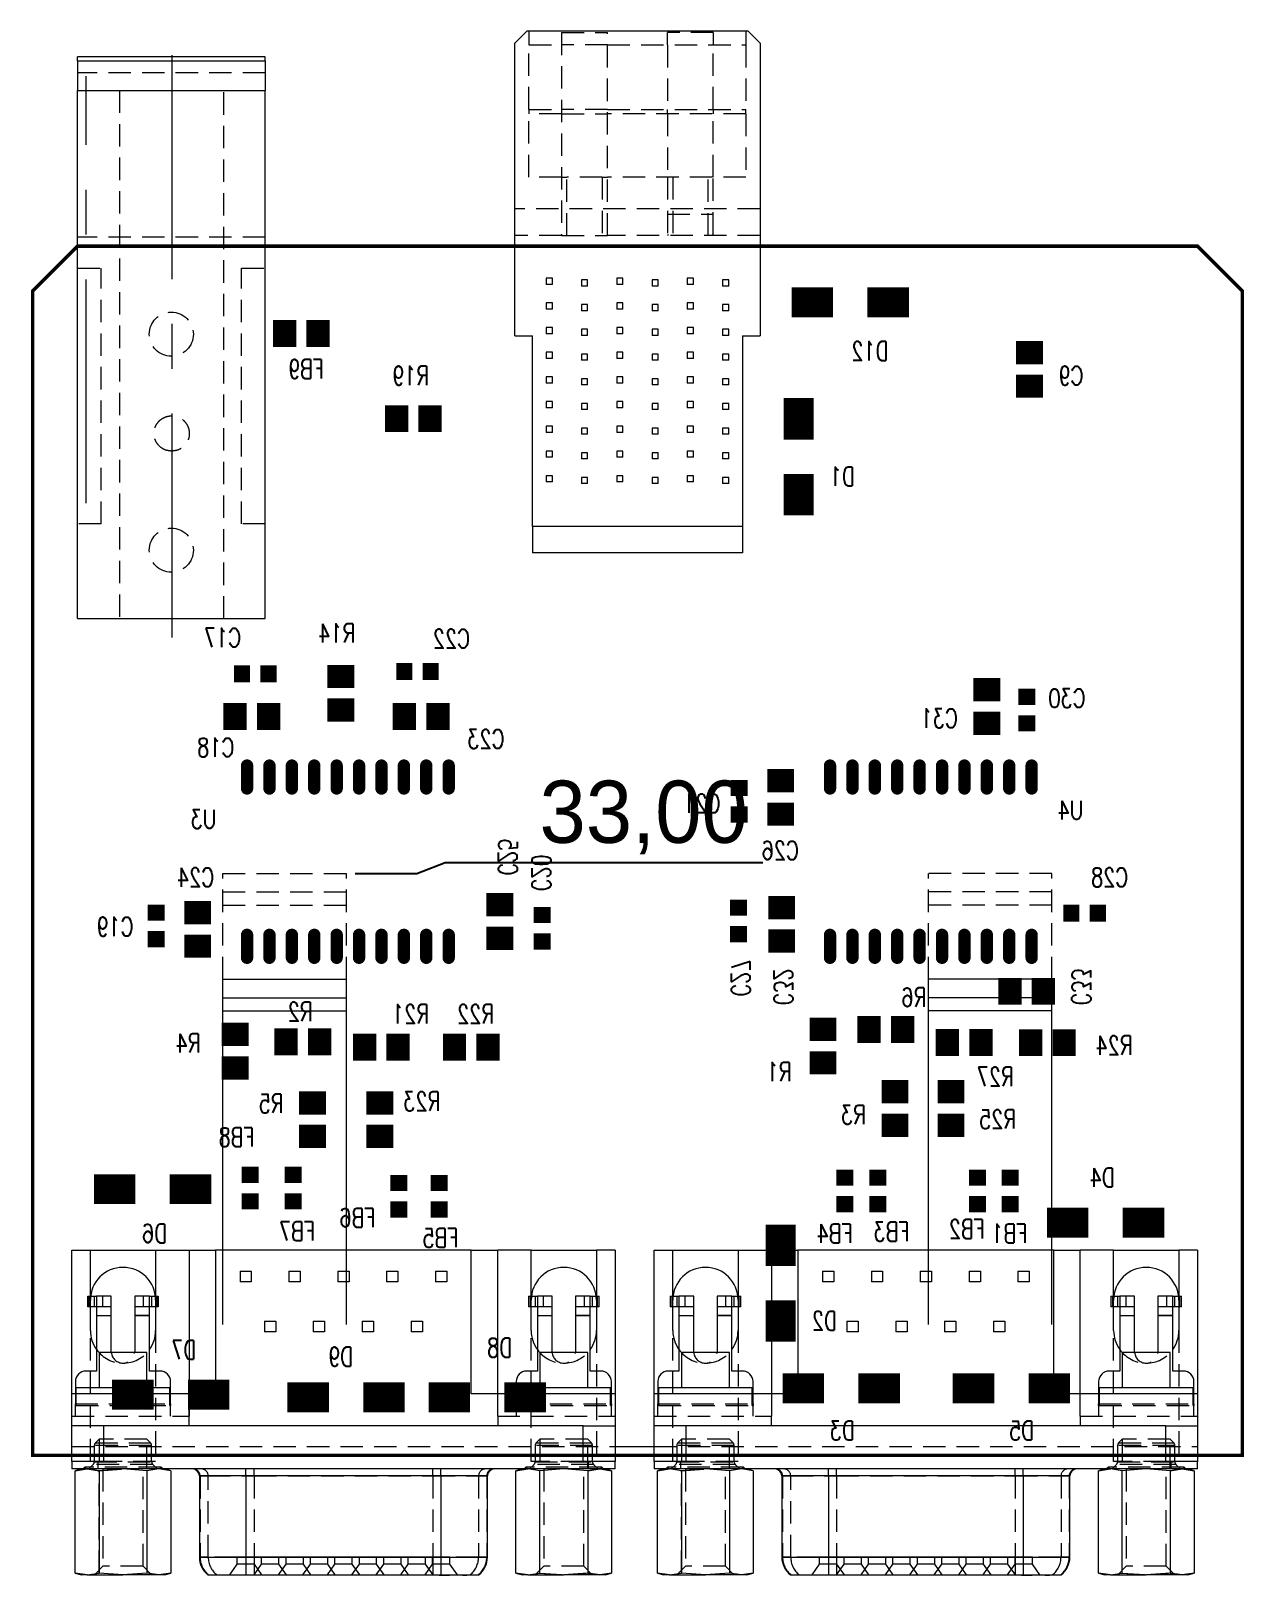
# Model space of a CAD drawing. Extents: x -0.1 to 68.7, y -6.8 to 80.8.
import ezdxf

# ---------------------------------------------------------------- set-up
doc = ezdxf.new("R2010")
doc.units = 0
doc.header["$MEASUREMENT"] = 0
doc.linetypes.add('CENTERX2', pattern=[20.32, 12.7, -2.54, 2.54, -2.54])
doc.linetypes.add('HIDDEN', pattern=[1.905, 1.27, -0.635])
for name, color, linetype in [('BOARD_OUTLINE_00', 254, 'Continuous'), ('DRIL_NPLTE_THRU_04', 2, 'Continuous'), ('DRIL_PLTE_THRU_04', 2, 'Continuous'), ('PADS_BOT', 56, 'Continuous'), ('PADS_INNER', 56, 'Continuous'), ('PART_NAME_29', 5, 'Continuous')]:
    doc.layers.add(name, color=color, linetype=linetype)
doc.styles.add('W0$1524', font='simplex', dxfattribs={"width": 0.75})
doc.dimstyles.new('ISO-25', dxfattribs={"dimtxt": 2.5, "dimasz": 2.5, "dimexe": 1.25, "dimexo": 0.625, "dimtad": 1, "dimtxsty": 'Standard', "dimcen": 2.5, "dimadec": 0, "dimazin": 0, "dimtfac": 1, "dimtmove": 0, "dimatfit": 3, "dimfxl": 1, "dimarcsym": 0})

# ---------------------------------------------------------------- blocks, each defined once
blk = doc.blocks.new('SMOOTH_0$2032')
at = {"const_width": 0.1016}
blk.add_lwpolyline([(-0.0508, 0, 1), (0.0508, 0, 1)], format="xyb", close=True, dxfattribs=at)
blk = doc.blocks.new('BOARD_1')
at = {"layer": 'BOARD_OUTLINE_00', "const_width": 0.203}
blk.add_lwpolyline([(0, 0.008), (0, 66.044), (2.535, 68.579), (66.033, 68.579), (68.575, 66.037), (68.575, 0.008)], close=True, dxfattribs=at)
at = {"layer": 'BOARD_OUTLINE_00'}
for p in [(2.535, 68.579), (66.033, 68.579), (0, 66.044), (68.575, 66.037), (0, 0.008), (68.575, 0.008)]:
    blk.add_blockref('SMOOTH_0$2032', p, dxfattribs=at)
blk = doc.blocks.new('DRIL_HOLE_0')
blk.add_lwpolyline([(0, 0, 1), (0, 0, 1)], format="xyb", close=True)
blk = doc.blocks.new('PAD_0')
blk.add_lwpolyline([(0, 0, 1), (0, 0, 1)], format="xyb", close=True)
blk = doc.blocks.new('PAD_1')
at = {"const_width": 0.35}
blk.add_lwpolyline([(-0.65, -0.175), (0.65, -0.175, 1), (0.65, 0.175), (-0.65, 0.175, 1)], format="xyb", close=True, dxfattribs=at)
blk = doc.blocks.new('STK_BOT_10')
at = {"layer": 'DRIL_NPLTE_THRU_04'}
blk.add_blockref('DRIL_HOLE_0', (0, 0), dxfattribs=at)
at = {"layer": 'PADS_BOT', "rotation": 90}
blk.add_blockref('PAD_1', (0, 0), dxfattribs=at)
at = {"layer": 'PADS_INNER'}
blk.add_blockref('PAD_0', (0, 0), dxfattribs=at)
blk = doc.blocks.new('SYM_BOT_4')
for p in [(0, 9.6), (1.27, 9.6), (2.54, 9.6), (3.81, 9.6), (5.08, 9.6), (6.35, 9.6), (7.62, 9.6), (8.89, 9.6), (10.16, 9.6), (11.43, 9.6), (0, 0), (1.27, 0), (2.54, 0), (3.81, 0), (5.08, 0), (6.35, 0), (7.62, 0), (8.89, 0), (10.16, 0), (11.43, 0)]:
    blk.add_blockref('STK_BOT_10', p)
blk = doc.blocks.new('PART_BOT_7')
blk.add_blockref('SYM_BOT_4', (0, 0))
at = {"layer": 'PART_NAME_29', "style": 'W0$1524', "width": 0.75}
blk.add_text('U4', height=1.0668, rotation=180, dxfattribs=at).set_placement((14.351, 2.413))
blk = doc.blocks.new('PART_BOT_8')
blk.add_blockref('SYM_BOT_4', (0, 0))
at = {"layer": 'PART_NAME_29', "style": 'W0$1524', "width": 0.75}
blk.add_text('U3', height=1.0668, rotation=180, dxfattribs=at).set_placement((-1.75006, 2.921))
blk = doc.blocks.new('PAD_2')
at = {"const_width": 0.9144}
blk.add_lwpolyline([(-0.4826, 0), (0.4826, 0)], dxfattribs=at)
blk = doc.blocks.new('STK_BOT_18')
at = {"layer": 'DRIL_NPLTE_THRU_04'}
blk.add_blockref('DRIL_HOLE_0', (0, 0), dxfattribs=at)
at = {"layer": 'PADS_BOT', "rotation": 90}
blk.add_blockref('PAD_2', (0, 0), dxfattribs=at)
at = {"layer": 'PADS_INNER'}
blk.add_blockref('PAD_0', (0, 0), dxfattribs=at)
blk = doc.blocks.new('STK_BOT_17')
at = {"layer": 'DRIL_NPLTE_THRU_04'}
blk.add_blockref('DRIL_HOLE_0', (0, 0), dxfattribs=at)
at = {"layer": 'PADS_BOT', "rotation": 90}
blk.add_blockref('PAD_2', (0, 0), dxfattribs=at)
at = {"layer": 'PADS_INNER'}
blk.add_blockref('PAD_0', (0, 0), dxfattribs=at)
blk = doc.blocks.new('SYM_BOT_8')
for name, p in [('STK_BOT_18', (-0.75, 0)), ('STK_BOT_17', (0.75, 0))]:
    blk.add_blockref(name, p)
blk = doc.blocks.new('PART_BOT_13')
blk.add_blockref('SYM_BOT_8', (0, 0))
at = {"layer": 'PART_NAME_29', "style": 'W0$1524', "width": 0.75}
blk.add_text('C21', height=1.0668, rotation=270, dxfattribs=at).set_placement((-0.655, -1.069))
blk = doc.blocks.new('PART_BOT_14')
blk.add_blockref('SYM_BOT_8', (0, 0))
at = {"layer": 'PART_NAME_29', "style": 'W0$1524', "width": 0.75}
blk.add_text('C30', height=1.0668, rotation=270, dxfattribs=at).set_placement((0.137, 3.315))
blk = doc.blocks.new('PART_BOT_15')
blk.add_blockref('SYM_BOT_8', (0, 0))
at = {"layer": 'PART_NAME_29', "style": 'W0$1524', "width": 0.75}
blk.add_text('C27', height=1.0668, rotation=180, dxfattribs=at).set_placement((4.28498, 0.39878))
blk = doc.blocks.new('PART_BOT_16')
blk.add_blockref('SYM_BOT_8', (0, 0))
at = {"layer": 'PART_NAME_29', "style": 'W0$1524', "width": 0.75}
blk.add_text('C28', height=1.0668, rotation=180, dxfattribs=at).set_placement((2.459, -1.501))
blk = doc.blocks.new('PART_BOT_17')
blk.add_blockref('SYM_BOT_8', (0, 0))
at = {"layer": 'PART_NAME_29', "style": 'W0$1524', "width": 0.75}
blk.add_text('C17', height=1.0668, dxfattribs=at).set_placement((0.81534, 1.51384))
blk = doc.blocks.new('PART_BOT_18')
blk.add_blockref('SYM_BOT_8', (0, 0))
at = {"layer": 'PART_NAME_29', "style": 'W0$1524', "width": 0.75}
blk.add_text('C22', height=1.0668, rotation=180, dxfattribs=at).set_placement((2.964, -1.326))
blk = doc.blocks.new('PART_BOT_19')
blk.add_blockref('SYM_BOT_8', (0, 0))
at = {"layer": 'PART_NAME_29', "style": 'W0$1524', "width": 0.75}
blk.add_text('C19', height=1.0668, rotation=90, dxfattribs=at).set_placement((0.574, 1.303))
blk = doc.blocks.new('PART_BOT_20')
blk.add_blockref('SYM_BOT_8', (0, 0))
at = {"layer": 'PART_NAME_29', "style": 'W0$1524', "width": 0.75}
blk.add_text('C20', height=1.0668, rotation=180, dxfattribs=at).set_placement((-2.098, 0.564))
blk = doc.blocks.new('PAD_4')
at = {"const_width": 1.321}
blk.add_lwpolyline([(-0.762, 0), (0.762, 0)], dxfattribs=at)
blk = doc.blocks.new('STK_BOT_13')
at = {"layer": 'DRIL_PLTE_THRU_04'}
blk.add_blockref('DRIL_HOLE_0', (0, 0), dxfattribs=at)
at = {"layer": 'PADS_BOT', "rotation": 90}
blk.add_blockref('PAD_4', (0, 0), dxfattribs=at)
at = {"layer": 'PADS_INNER'}
blk.add_blockref('PAD_0', (0, 0), dxfattribs=at)
blk = doc.blocks.new('SYM_BOT_9')
for p in [(-0.95, 0), (0.95, 0)]:
    blk.add_blockref('STK_BOT_13', p)
blk = doc.blocks.new('PART_BOT_41')
blk.add_blockref('SYM_BOT_9', (0, 0))
at = {"layer": 'PART_NAME_29', "style": 'W0$1524', "width": 0.75}
blk.add_text('C18', height=1.0668, dxfattribs=at).set_placement((1.00584, -2.286))
blk = doc.blocks.new('PART_BOT_42')
blk.add_blockref('SYM_BOT_9', (0, 0))
at = {"layer": 'PART_NAME_29', "style": 'W0$1524', "width": 0.75}
blk.add_text('C23', height=1.0668, rotation=180, dxfattribs=at).set_placement((4.7117, 1.8034))
blk = doc.blocks.new('PART_BOT_43')
blk.add_blockref('SYM_BOT_9', (0, 0))
at = {"layer": 'PART_NAME_29', "style": 'W0$1524', "width": 0.75}
blk.add_text('C24', height=1.0668, rotation=90, dxfattribs=at).set_placement((-2.418, -0.922))
blk = doc.blocks.new('PART_BOT_44')
blk.add_blockref('SYM_BOT_9', (0, 0))
at = {"layer": 'PART_NAME_29', "style": 'W0$1524', "width": 0.75}
blk.add_text('C25', height=1.0668, rotation=180, dxfattribs=at).set_placement((-2.603, 0.079))
blk = doc.blocks.new('PART_BOT_45')
blk.add_blockref('SYM_BOT_9', (0, 0))
at = {"layer": 'PART_NAME_29', "style": 'W0$1524', "width": 0.75}
blk.add_text('C26', height=1.0668, rotation=270, dxfattribs=at).set_placement((-3.543, 1.021))
blk = doc.blocks.new('PART_BOT_46')
blk.add_blockref('SYM_BOT_9', (0, 0))
at = {"layer": 'PART_NAME_29', "style": 'W0$1524', "width": 0.75}
blk.add_text('C31', height=1.0668, rotation=270, dxfattribs=at).set_placement((-1.204, -1.656))
blk = doc.blocks.new('PART_BOT_47')
blk.add_blockref('SYM_BOT_9', (0, 0))
at = {"layer": 'PART_NAME_29', "style": 'W0$1524', "width": 0.75}
blk.add_text('C32', height=1.0668, rotation=180, dxfattribs=at).set_placement((4.59994, 0.4318))
blk = doc.blocks.new('PART_BOT_48')
blk.add_blockref('SYM_BOT_9', (0, 0))
at = {"layer": 'PART_NAME_29', "style": 'W0$1524', "width": 0.75}
blk.add_text('C33', height=1.0668, rotation=270, dxfattribs=at).set_placement((2.57048, 0.80264))
blk = doc.blocks.new('SYM_BOT_13')
for name, p in [('STK_BOT_18', (-0.75, 0)), ('STK_BOT_17', (0.75, 0))]:
    blk.add_blockref(name, p)
blk = doc.blocks.new('PART_BOT_53')
blk.add_blockref('SYM_BOT_13', (0, 0))
at = {"layer": 'PART_NAME_29', "style": 'W0$1524', "width": 0.75}
blk.add_text('FB1', height=1.0668, rotation=90, dxfattribs=at).set_placement((2.946, -0.965))
blk = doc.blocks.new('PART_BOT_54')
blk.add_blockref('SYM_BOT_13', (0, 0))
at = {"layer": 'PART_NAME_29', "style": 'W0$1524', "width": 0.75}
blk.add_text('FB2', height=1.0668, rotation=90, dxfattribs=at).set_placement((2.692, -0.406))
blk = doc.blocks.new('PART_BOT_55')
blk.add_blockref('SYM_BOT_13', (0, 0))
at = {"layer": 'PART_NAME_29', "style": 'W0$1524', "width": 0.75}
blk.add_text('FB3', height=1.0668, rotation=90, dxfattribs=at).set_placement((2.845, -1.778))
blk = doc.blocks.new('PART_BOT_56')
blk.add_blockref('SYM_BOT_13', (0, 0))
at = {"layer": 'PART_NAME_29', "style": 'W0$1524', "width": 0.75}
blk.add_text('FB4', height=1.0668, rotation=90, dxfattribs=at).set_placement((2.946, -0.432))
blk = doc.blocks.new('PART_BOT_57')
blk.add_blockref('SYM_BOT_13', (0, 0))
at = {"layer": 'PART_NAME_29', "style": 'W0$1524', "width": 0.75}
blk.add_text('FB5', height=1.0668, rotation=90, dxfattribs=at).set_placement((2.898, -1.074))
blk = doc.blocks.new('PART_BOT_58')
blk.add_blockref('SYM_BOT_13', (0, 0))
at = {"layer": 'PART_NAME_29', "style": 'W0$1524', "width": 0.75}
blk.add_text('FB6', height=1.0668, rotation=90, dxfattribs=at).set_placement((1.755, 1.331))
blk = doc.blocks.new('PART_BOT_59')
blk.add_blockref('SYM_BOT_13', (0, 0))
at = {"layer": 'PART_NAME_29', "style": 'W0$1524', "width": 0.75}
blk.add_text('FB7', height=1.0668, rotation=90, dxfattribs=at).set_placement((2.982, -1.227))
blk = doc.blocks.new('PART_BOT_60')
blk.add_blockref('SYM_BOT_13', (0, 0))
at = {"layer": 'PART_NAME_29', "style": 'W0$1524', "width": 0.75}
blk.add_text('FB8', height=1.0668, rotation=90, dxfattribs=at).set_placement((-2.35204, -0.2413))
blk = doc.blocks.new('SYM_BOT_6')
for p in [(-0.95, 0), (0.95, 0)]:
    blk.add_blockref('STK_BOT_13', p)
blk = doc.blocks.new('PART_BOT_63')
blk.add_blockref('SYM_BOT_6', (0, 0))
at = {"layer": 'PART_NAME_29', "style": 'W0$1524', "width": 0.75}
blk.add_text('R14', height=1.0668, rotation=270, dxfattribs=at).set_placement((2.8702, 0.8128))
blk = doc.blocks.new('PART_BOT_68')
blk.add_blockref('SYM_BOT_6', (0, 0))
at = {"layer": 'PART_NAME_29', "style": 'W0$1524', "width": 0.75}
blk.add_text('R19', height=1.0668, dxfattribs=at).set_placement((-0.889, 1.905))
blk = doc.blocks.new('PART_BOT_69')
blk.add_blockref('SYM_BOT_6', (0, 0))
at = {"layer": 'PART_NAME_29', "style": 'W0$1524', "width": 0.75}
blk.add_text('R2', height=1.0668, dxfattribs=at).set_placement((-0.55118, 1.17094))
blk = doc.blocks.new('PART_BOT_71')
blk.add_blockref('SYM_BOT_6', (0, 0))
at = {"layer": 'PART_NAME_29', "style": 'W0$1524', "width": 0.75}
blk.add_text('R21', height=1.0668, rotation=180, dxfattribs=at).set_placement((2.703, -1.344))
blk = doc.blocks.new('PART_BOT_72')
blk.add_blockref('SYM_BOT_6', (0, 0))
at = {"layer": 'PART_NAME_29', "style": 'W0$1524', "width": 0.75}
blk.add_text('R27', height=1.0668, rotation=180, dxfattribs=at).set_placement((2.81178, 2.47396))
blk = doc.blocks.new('PART_BOT_73')
blk.add_blockref('SYM_BOT_6', (0, 0))
at = {"layer": 'PART_NAME_29', "style": 'W0$1524', "width": 0.75}
blk.add_text('R6', height=1.0668, dxfattribs=at).set_placement((-2.30124, 1.28524))
blk = doc.blocks.new('PART_BOT_76')
blk.add_blockref('SYM_BOT_9', (0, 0))
at = {"layer": 'PART_NAME_29', "style": 'W0$1524', "width": 0.75}
blk.add_text('C9', height=1.0668, rotation=270, dxfattribs=at).set_placement((-0.889, 3.048))
blk = doc.blocks.new('PART_BOT_77')
blk.add_blockref('SYM_BOT_6', (0, 0))
at = {"layer": 'PART_NAME_29', "style": 'W0$1524', "width": 0.75}
blk.add_text('R1', height=1.0668, rotation=270, dxfattribs=at).set_placement((-1.98882, -1.78562))
blk = doc.blocks.new('PART_BOT_78')
blk.add_blockref('SYM_BOT_6', (0, 0))
at = {"layer": 'PART_NAME_29', "style": 'W0$1524', "width": 0.75}
blk.add_text('R4', height=1.0668, rotation=270, dxfattribs=at).set_placement((-0.076, -1.961))
blk = doc.blocks.new('PART_BOT_79')
blk.add_blockref('SYM_BOT_6', (0, 0))
at = {"layer": 'PART_NAME_29', "style": 'W0$1524', "width": 0.75}
blk.add_text('R23', height=1.0668, rotation=90, dxfattribs=at).set_placement((-0.508, -3.429))
blk = doc.blocks.new('PART_BOT_80')
blk.add_blockref('SYM_BOT_6', (0, 0))
at = {"layer": 'PART_NAME_29', "style": 'W0$1524', "width": 0.75}
blk.add_text('R22', height=1.0668, dxfattribs=at).set_placement((-1.28778, 1.34874))
blk = doc.blocks.new('PART_BOT_81')
blk.add_blockref('SYM_BOT_6', (0, 0))
at = {"layer": 'PART_NAME_29', "style": 'W0$1524', "width": 0.75}
blk.add_text('R25', height=1.0668, rotation=90, dxfattribs=at).set_placement((1.143, -3.683))
blk = doc.blocks.new('PART_BOT_82')
blk.add_blockref('SYM_BOT_6', (0, 0))
at = {"layer": 'PART_NAME_29', "style": 'W0$1524', "width": 0.75}
blk.add_text('R3', height=1.0668, rotation=90, dxfattribs=at).set_placement((0.889, 1.651))
blk = doc.blocks.new('PART_BOT_83')
blk.add_blockref('SYM_BOT_6', (0, 0))
at = {"layer": 'PART_NAME_29', "style": 'W0$1524', "width": 0.75}
blk.add_text('R24', height=1.0668, dxfattribs=at).set_placement((-4.82092, -0.6858))
blk = doc.blocks.new('PART_BOT_84')
blk.add_blockref('SYM_BOT_6', (0, 0))
at = {"layer": 'PART_NAME_29', "style": 'W0$1524', "width": 0.75}
blk.add_text('R5', height=1.0668, rotation=90, dxfattribs=at).set_placement((-0.381, 1.651))
blk = doc.blocks.new('SYM_BOT_14')
for p in [(-0.95, 0), (0.95, 0)]:
    blk.add_blockref('STK_BOT_13', p)
blk = doc.blocks.new('PART_BOT_85')
blk.add_blockref('SYM_BOT_14', (0, 0))
at = {"layer": 'PART_NAME_29', "style": 'W0$1524', "width": 0.75}
blk.add_text('FB9', height=1.0668, dxfattribs=at).set_placement((-1.27, -2.54))
blk = doc.blocks.new('PAD_5')
at = {"const_width": 1.7}
blk.add_lwpolyline([(-1.175, 0), (1.175, 0)], dxfattribs=at)
blk = doc.blocks.new('STK_BOT_349')
at = {"layer": 'DRIL_NPLTE_THRU_04'}
blk.add_blockref('DRIL_HOLE_0', (0, 0), dxfattribs=at)
at = {"layer": 'PADS_BOT'}
blk.add_blockref('PAD_5', (0, 0), dxfattribs=at)
at = {"layer": 'PADS_INNER'}
blk.add_blockref('PAD_0', (0, 0), dxfattribs=at)
blk = doc.blocks.new('SYM_BOT_18')
for p in [(-2.15, 0), (2.15, 0)]:
    blk.add_blockref('STK_BOT_349', p)
blk = doc.blocks.new('PART_BOT_96')
blk.add_blockref('SYM_BOT_18', (0, 0))
at = {"layer": 'PART_NAME_29', "style": 'W0$1524', "width": 0.75}
blk.add_text('D1', height=1.0668, rotation=90, dxfattribs=at).set_placement((1.651, -3.175))
blk = doc.blocks.new('PART_BOT_97')
blk.add_blockref('SYM_BOT_18', (0, 0))
at = {"layer": 'PART_NAME_29', "style": 'W0$1524', "width": 0.75}
blk.add_text('D12', height=1.0668, rotation=180, dxfattribs=at).set_placement((2.159, 3.302))
blk = doc.blocks.new('PART_BOT_103')
blk.add_blockref('SYM_BOT_18', (0, 0))
at = {"layer": 'PART_NAME_29', "style": 'W0$1524', "width": 0.75}
blk.add_text('D2', height=1.0668, rotation=90, dxfattribs=at).set_placement((2.667, -3.175))
blk = doc.blocks.new('PART_BOT_104')
blk.add_blockref('SYM_BOT_18', (0, 0))
at = {"layer": 'PART_NAME_29', "style": 'W0$1524', "width": 0.75}
blk.add_text('D3', height=1.0668, dxfattribs=at).set_placement((-0.762, -2.921))
blk = doc.blocks.new('PART_BOT_105')
blk.add_blockref('SYM_BOT_18', (0, 0))
at = {"layer": 'PART_NAME_29', "style": 'W0$1524', "width": 0.75}
blk.add_text('D5', height=1.0668, dxfattribs=at).set_placement((-1.27, -2.921))
blk = doc.blocks.new('PART_BOT_106')
blk.add_blockref('SYM_BOT_18', (0, 0))
at = {"layer": 'PART_NAME_29', "style": 'W0$1524', "width": 0.75}
blk.add_text('D4', height=1.0668, dxfattribs=at).set_placement((-0.508, 2.032))
blk = doc.blocks.new('PART_BOT_107')
blk.add_blockref('SYM_BOT_18', (0, 0))
at = {"layer": 'PART_NAME_29', "style": 'W0$1524', "width": 0.75}
blk.add_text('D8', height=1.0668, dxfattribs=at).set_placement((-1.397, 2.286))
blk = doc.blocks.new('PART_BOT_108')
blk.add_blockref('SYM_BOT_18', (0, 0))
at = {"layer": 'PART_NAME_29', "style": 'W0$1524', "width": 0.75}
blk.add_text('D9', height=1.0668, rotation=180, dxfattribs=at).set_placement((0.381, -1.778))
blk = doc.blocks.new('PART_BOT_109')
blk.add_blockref('SYM_BOT_18', (0, 0))
at = {"layer": 'PART_NAME_29', "style": 'W0$1524', "width": 0.75}
blk.add_text('D7', height=1.0668, dxfattribs=at).set_placement((-1.431, 2.001))
blk = doc.blocks.new('PART_BOT_110')
blk.add_blockref('SYM_BOT_18', (0, 0))
at = {"layer": 'PART_NAME_29', "style": 'W0$1524', "width": 0.75}
blk.add_text('D6', height=1.0668, dxfattribs=at).set_placement((-0.81, -3.045))
blk = doc.blocks.new('*D130')
at = {"color": 0, "lineweight": -2}
for p, q in [((146.717, 44.417), (148.307, 45.029)), ((148.307, 45.029), (166.33, 45.029)), ((143.217, 44.417), (146.717, 44.417))]:
    blk.add_line(p, q, dxfattribs=at)
at = {"layer": 'Defpoints', "color": 0}
for p in [(152.307, 45.029), (142.717, 44.417), (124.927, 11.417)]:
    blk.add_point(p, dxfattribs=at)
at = {"color": 0, "insert": (159.569, 47.587), "char_height": 3.5278, "attachment_point": 5}
blk.add_mtext('33,00', dxfattribs=at)
blk = doc.blocks.new('q')
at = {"color": 2, "linetype": 'Continuous', "lineweight": 15}
for p, q in [((152.967, 92.197), (152.267, 91.497)), ((152.967, 92.197), (165.467, 92.197)), ((166.167, 91.497), (165.467, 92.197)), ((152.267, 74.897), (152.267, 91.497)), ((166.167, 91.497), (166.167, 74.897)), ((138.117, 90.717), (127.467, 90.717)), ((127.467, 90.496), (138.117, 90.496)), ((127.467, 90.496), (127.467, 88.817)), ((138.117, 90.496), (138.117, 88.817)), ((127.467, 58.867), (127.467, 88.817)), ((127.467, 88.817), (138.117, 88.817)), ((138.117, 58.867), (138.117, 88.817)), ((127.467, 79.997), (124.927, 77.457)), ((152.267, 79.997), (138.117, 79.997)), ((190.967, 79.997), (166.167, 79.997)), ((193.507, 77.457), (190.967, 79.997)), ((124.927, 77.457), (124.927, 11.417)), ((193.507, 11.417), (193.507, 77.457)), ((152.267, 74.897), (153.267, 74.897)), ((153.267, 64.097), (153.267, 74.897)), ((165.167, 74.897), (165.167, 64.097)), ((165.167, 74.897), (166.167, 74.897)), ((165.167, 64.097), (153.267, 64.097)), ((153.267, 64.097), (153.267, 62.597)), ((165.167, 64.097), (165.167, 62.597)), ((165.167, 62.597), (153.267, 62.597)), ((127.467, 58.867), (138.117, 58.867)), ((135.717, 38.417), (142.717, 38.417)), ((135.717, 37.367), (135.717, 38.417)), ((142.717, 37.367), (142.717, 38.417)), ((182.717, 38.417), (175.717, 38.417)), ((175.717, 37.367), (175.717, 38.417)), ((182.717, 37.367), (182.717, 38.417)), ((135.717, 37.367), (142.717, 37.367)), ((135.717, 36.617), (135.717, 37.367)), ((142.717, 36.617), (142.717, 37.367)), ((182.717, 37.367), (175.717, 37.367)), ((175.717, 36.617), (175.717, 37.367)), ((182.717, 36.617), (182.717, 37.367)), ((135.717, 18.845), (135.717, 36.617)), ((135.717, 36.617), (142.717, 36.617)), ((142.717, 18.845), (142.717, 36.617)), ((175.717, 18.845), (175.717, 36.617)), ((182.717, 36.617), (175.717, 36.617)), ((182.717, 18.845), (182.717, 36.617)), ((127.147, 14.897), (127.147, 23.047)), ((127.147, 23.047), (128.202, 23.047)), ((128.202, 23.047), (131.902, 23.047)), ((128.202, 18.497), (128.202, 23.047)), ((131.902, 23.047), (133.797, 23.047)), ((131.902, 23.047), (131.902, 18.497)), ((133.797, 23.047), (133.797, 14.897)), ((133.797, 23.047), (135.297, 23.047)), ((149.797, 23.047), (135.297, 23.047)), ((135.297, 23.047), (135.297, 14.897)), ((149.797, 14.897), (149.797, 23.047)), ((149.797, 23.047), (151.297, 23.047)), ((153.192, 23.047), (151.297, 23.047)), ((151.297, 14.897), (151.297, 23.047)), ((153.192, 23.047), (156.892, 23.047)), ((153.192, 18.497), (153.192, 23.047)), ((157.947, 23.047), (156.892, 23.047)), ((156.892, 23.047), (156.892, 18.497)), ((157.947, 23.047), (157.947, 14.897)), ((160.167, 14.897), (160.167, 23.047)), ((160.167, 23.047), (161.222, 23.047)), ((161.222, 23.047), (164.922, 23.047)), ((161.222, 18.497), (161.222, 23.047)), ((164.922, 23.047), (166.817, 23.047)), ((164.922, 23.047), (164.922, 18.497)), ((166.817, 23.047), (166.817, 14.897)), ((166.817, 23.047), (168.317, 23.047)), ((182.817, 23.047), (168.317, 23.047)), ((168.317, 23.047), (168.317, 14.897)), ((182.817, 14.897), (182.817, 23.047)), ((182.817, 23.047), (184.317, 23.047)), ((186.212, 23.047), (184.317, 23.047)), ((184.317, 14.897), (184.317, 23.047)), ((186.212, 23.047), (189.912, 23.047)), ((186.212, 18.497), (186.212, 23.047)), ((190.967, 23.047), (189.912, 23.047)), ((189.912, 23.047), (189.912, 18.497)), ((190.967, 23.047), (190.967, 14.897)), ((128.552, 20.452), (128.552, 19.342)), ((129.387, 20.452), (128.552, 20.452)), ((129.387, 19.342), (129.387, 20.452)), ((131.552, 20.452), (130.717, 20.452)), ((130.717, 20.452), (130.717, 19.342)), ((131.552, 19.342), (131.552, 20.452)), ((154.377, 20.452), (153.542, 20.452)), ((153.542, 20.452), (153.542, 19.342)), ((154.377, 19.342), (154.377, 20.452)), ((156.542, 20.452), (155.707, 20.452)), ((155.707, 20.452), (155.707, 19.342)), ((156.542, 19.342), (156.542, 20.452)), ((162.407, 20.452), (161.572, 20.452)), ((161.572, 20.452), (161.572, 19.342)), ((162.407, 19.342), (162.407, 20.452)), ((163.737, 20.452), (163.737, 19.342)), ((164.572, 20.452), (163.737, 20.452)), ((164.572, 19.342), (164.572, 20.452)), ((186.562, 20.452), (186.562, 19.342)), ((187.397, 20.452), (186.562, 20.452)), ((187.397, 19.342), (187.397, 20.452)), ((189.562, 20.452), (188.727, 20.452)), ((188.727, 20.452), (188.727, 19.342)), ((189.562, 19.342), (189.562, 20.452)), ((128.552, 19.342), (128.552, 16.197)), ((128.552, 19.342), (129.387, 19.342)), ((129.387, 17.312), (129.387, 19.342)), ((131.552, 19.342), (130.717, 19.342)), ((130.717, 19.342), (130.717, 17.312)), ((131.552, 16.197), (131.552, 19.342)), ((153.542, 19.342), (153.542, 16.197)), ((153.542, 19.342), (154.377, 19.342)), ((154.377, 17.312), (154.377, 19.342)), ((155.707, 19.342), (155.707, 17.312)), ((156.542, 19.342), (155.707, 19.342)), ((156.542, 16.197), (156.542, 19.342)), ((161.572, 19.342), (161.572, 16.197)), ((161.572, 19.342), (162.407, 19.342)), ((162.407, 17.312), (162.407, 19.342)), ((163.737, 19.342), (163.737, 17.312)), ((164.572, 19.342), (163.737, 19.342)), ((164.572, 16.197), (164.572, 19.342)), ((186.562, 19.342), (186.562, 16.197)), ((186.562, 19.342), (187.397, 19.342)), ((187.397, 17.312), (187.397, 19.342)), ((188.727, 19.342), (188.727, 17.312)), ((189.562, 19.342), (188.727, 19.342)), ((189.562, 16.197), (189.562, 19.342)), ((131.412, 17.247), (128.692, 17.247)), ((128.692, 17.247), (128.692, 15.247)), ((129.39, 17.247), (129.387, 17.312)), ((130.717, 17.312), (130.713, 17.247)), ((131.412, 15.247), (131.412, 17.247)), ((156.402, 17.247), (153.682, 17.247)), ((153.682, 17.247), (153.682, 15.247)), ((154.38, 17.247), (154.377, 17.312)), ((155.707, 17.312), (155.703, 17.247)), ((156.402, 15.247), (156.402, 17.247)), ((164.432, 17.247), (161.712, 17.247)), ((161.712, 17.247), (161.712, 15.247)), ((162.41, 17.247), (162.407, 17.312)), ((163.737, 17.312), (163.733, 17.247)), ((164.432, 15.247), (164.432, 17.247)), ((189.422, 17.247), (186.702, 17.247)), ((186.702, 17.247), (186.702, 15.247)), ((187.4, 17.247), (187.397, 17.312)), ((188.727, 17.312), (188.723, 17.247)), ((189.422, 15.247), (189.422, 17.247)), ((128.552, 16.197), (127.952, 16.197)), ((132.152, 16.197), (131.552, 16.197)), ((153.542, 16.197), (152.942, 16.197)), ((157.142, 16.197), (156.542, 16.197)), ((161.572, 16.197), (160.972, 16.197)), ((165.172, 16.197), (164.572, 16.197)), ((186.562, 16.197), (185.962, 16.197)), ((190.162, 16.197), (189.562, 16.197)), ((135.297, 14.897), (127.147, 14.897)), ((127.147, 13.097), (127.147, 14.897)), ((127.352, 15.597), (127.352, 14.897)), ((132.702, 15.247), (127.402, 15.247)), ((127.402, 14.897), (127.402, 15.247)), ((132.702, 14.897), (132.702, 15.247)), ((132.752, 14.897), (132.752, 15.597)), ((157.947, 14.897), (149.797, 14.897)), ((152.342, 15.597), (152.342, 14.897)), ((157.692, 15.247), (152.392, 15.247)), ((152.392, 14.897), (152.392, 15.247)), ((157.692, 14.897), (157.692, 15.247)), ((157.742, 14.897), (157.742, 15.597)), ((157.947, 14.897), (157.947, 13.097)), ((168.317, 14.897), (160.167, 14.897)), ((160.167, 13.097), (160.167, 14.897)), ((160.372, 15.597), (160.372, 14.897)), ((165.722, 15.247), (160.422, 15.247)), ((160.422, 14.897), (160.422, 15.247)), ((165.722, 14.897), (165.722, 15.247)), ((165.772, 14.897), (165.772, 15.597)), ((190.967, 14.897), (182.817, 14.897)), ((185.362, 15.597), (185.362, 14.897)), ((190.712, 15.247), (185.412, 15.247)), ((185.412, 14.897), (185.412, 15.247)), ((190.712, 14.897), (190.712, 15.247)), ((190.762, 14.897), (190.762, 15.597)), ((190.967, 14.897), (190.967, 13.097)), ((127.147, 11.077), (127.147, 13.097)), ((128.947, 13.097), (127.147, 13.097)), ((156.147, 13.097), (128.947, 13.097)), ((128.947, 13.097), (128.947, 11.077)), ((156.147, 11.077), (156.147, 13.097)), ((156.147, 13.097), (157.947, 13.097)), ((157.947, 13.097), (157.947, 11.077)), ((160.167, 11.077), (160.167, 13.097)), ((161.967, 13.097), (160.167, 13.097)), ((189.167, 13.097), (161.967, 13.097)), ((161.967, 13.097), (161.967, 11.077)), ((189.167, 11.077), (189.167, 13.097)), ((189.167, 13.097), (190.967, 13.097)), ((190.967, 13.097), (190.967, 11.077)), ((124.927, 11.417), (127.147, 11.417)), ((157.947, 11.917), (160.167, 11.917)), ((190.967, 11.417), (193.507, 11.417)), ((128.647, 11.077), (127.147, 11.077)), ((127.147, 11.077), (127.147, 10.647)), ((128.647, 10.647), (127.147, 10.647)), ((127.702, 10.647), (127.338, 10.549)), ((128.017, 10.647), (127.338, 10.549)), ((127.338, 4.744), (127.338, 10.549)), ((128.695, 10.549), (128.017, 10.647)), ((128.947, 11.077), (128.647, 11.077)), ((128.647, 10.647), (128.647, 11.077)), ((156.447, 10.647), (128.647, 10.647)), ((130.052, 10.647), (128.695, 10.549)), ((128.695, 10.549), (128.695, 4.744)), ((131.408, 10.549), (130.052, 10.647)), ((132.087, 10.647), (131.408, 10.549)), ((131.408, 10.549), (131.408, 4.744)), ((132.765, 10.549), (132.087, 10.647)), ((132.765, 10.549), (132.402, 10.647)), ((132.765, 10.549), (132.765, 4.744)), ((137.022, 10.247), (137.022, 10.647)), ((148.072, 10.247), (148.072, 10.647)), ((153.007, 10.647), (152.328, 10.549)), ((152.692, 10.647), (152.328, 10.549)), ((152.328, 4.744), (152.328, 10.549)), ((153.685, 10.549), (153.007, 10.647)), ((155.042, 10.647), (153.685, 10.549)), ((153.685, 4.744), (153.685, 10.549)), ((156.398, 10.549), (155.042, 10.647)), ((156.447, 11.077), (156.147, 11.077)), ((157.077, 10.647), (156.398, 10.549)), ((156.398, 10.549), (156.398, 4.744)), ((157.947, 11.077), (156.447, 11.077)), ((156.447, 10.647), (156.447, 11.077)), ((157.947, 10.647), (156.447, 10.647)), ((157.755, 10.549), (157.077, 10.647)), ((157.755, 10.549), (157.392, 10.647)), ((157.755, 10.549), (157.755, 4.744)), ((157.947, 10.647), (157.947, 11.077)), ((161.667, 11.077), (160.167, 11.077)), ((160.167, 11.077), (160.167, 10.647)), ((161.667, 10.647), (160.167, 10.647)), ((161.037, 10.647), (160.358, 10.549)), ((160.722, 10.647), (160.358, 10.549)), ((160.358, 4.744), (160.358, 10.549)), ((161.715, 10.549), (161.037, 10.647)), ((161.967, 11.077), (161.667, 11.077)), ((161.667, 10.647), (161.667, 11.077)), ((189.467, 10.647), (161.667, 10.647)), ((163.072, 10.647), (161.715, 10.549)), ((161.715, 10.549), (161.715, 4.744)), ((164.428, 10.549), (163.072, 10.647)), ((165.107, 10.647), (164.428, 10.549)), ((164.428, 10.549), (164.428, 4.744)), ((165.785, 10.549), (165.107, 10.647)), ((165.785, 10.549), (165.422, 10.647)), ((165.785, 10.549), (165.785, 4.744)), ((170.042, 10.247), (170.042, 10.647)), ((181.092, 10.247), (181.092, 10.647)), ((185.712, 10.647), (185.348, 10.549)), ((186.027, 10.647), (185.348, 10.549)), ((185.348, 4.744), (185.348, 10.549)), ((186.705, 10.549), (186.027, 10.647)), ((188.062, 10.647), (186.705, 10.549)), ((186.705, 4.744), (186.705, 10.549)), ((189.418, 10.549), (188.062, 10.647)), ((189.467, 11.077), (189.167, 11.077)), ((190.097, 10.647), (189.418, 10.549)), ((189.418, 10.549), (189.418, 4.744)), ((190.967, 11.077), (189.467, 11.077)), ((189.467, 10.647), (189.467, 11.077)), ((190.967, 10.647), (189.467, 10.647)), ((190.775, 10.549), (190.097, 10.647)), ((190.775, 10.549), (190.412, 10.647)), ((190.775, 10.549), (190.775, 4.744)), ((190.967, 10.647), (190.967, 11.077)), ((137.022, 10.247), (134.382, 10.247)), ((134.382, 10.247), (134.382, 5.647)), ((148.072, 10.247), (137.022, 10.247)), ((137.022, 10.247), (137.022, 5.647)), ((148.072, 10.247), (148.072, 5.647)), ((150.712, 10.247), (148.072, 10.247)), ((150.712, 5.647), (150.712, 10.247)), ((170.042, 10.247), (167.402, 10.247)), ((167.402, 10.247), (167.402, 5.647)), ((181.092, 10.247), (170.042, 10.247)), ((170.042, 10.247), (170.042, 5.647)), ((181.092, 10.247), (181.092, 5.647)), ((183.732, 10.247), (181.092, 10.247)), ((183.732, 5.647), (183.732, 10.247)), ((134.382, 5.647), (137.022, 5.647)), ((137.022, 5.647), (148.072, 5.647)), ((137.022, 5.647), (137.022, 4.647)), ((148.072, 5.647), (150.712, 5.647)), ((148.072, 5.647), (148.072, 4.647)), ((167.402, 5.647), (170.042, 5.647)), ((170.042, 5.647), (181.092, 5.647)), ((170.042, 5.647), (170.042, 4.647)), ((181.092, 5.647), (183.732, 5.647)), ((181.092, 5.647), (181.092, 4.647)), ((127.338, 4.744), (127.702, 4.647)), ((128.017, 4.647), (127.338, 4.744)), ((128.017, 4.647), (127.702, 4.647)), ((128.017, 4.647), (128.695, 4.744)), ((128.017, 4.647), (130.052, 4.647)), ((130.052, 4.647), (128.695, 4.744)), ((131.408, 4.744), (130.052, 4.647)), ((132.087, 4.647), (130.052, 4.647)), ((132.087, 4.647), (131.408, 4.744)), ((132.765, 4.744), (132.087, 4.647)), ((132.402, 4.647), (132.087, 4.647)), ((132.402, 4.647), (132.765, 4.744)), ((134.869, 4.647), (137.022, 4.647)), ((137.022, 4.647), (148.072, 4.647)), ((147.967, 4.647), (147.967, 4.627)), ((147.967, 4.627), (147.984, 4.627)), ((147.984, 4.647), (147.984, 4.627)), ((147.984, 4.627), (148.017, 4.627)), ((148.017, 4.647), (148.017, 4.627)), ((148.017, 4.627), (148.067, 4.627)), ((148.067, 4.647), (148.067, 4.627)), ((148.067, 4.627), (148.15, 4.627)), ((148.072, 4.647), (150.225, 4.647)), ((148.15, 4.647), (148.15, 4.627)), ((148.15, 4.627), (148.234, 4.627)), ((148.234, 4.647), (148.234, 4.627)), ((148.234, 4.627), (148.3, 4.627)), ((148.3, 4.647), (148.3, 4.627)), ((148.3, 4.627), (148.384, 4.627)), ((148.384, 4.647), (148.384, 4.627)), ((148.384, 4.627), (148.467, 4.627)), ((148.467, 4.647), (148.467, 4.627)), ((148.467, 4.627), (148.517, 4.627)), ((148.517, 4.647), (148.517, 4.627)), ((148.517, 4.627), (148.534, 4.627)), ((148.534, 4.647), (148.534, 4.627)), ((148.534, 4.627), (148.567, 4.627)), ((148.567, 4.647), (148.567, 4.627)), ((149.303, 4.647), (149.303, 4.627)), ((149.303, 4.627), (149.428, 4.627)), ((149.428, 4.647), (149.428, 4.627)), ((149.428, 4.627), (149.553, 4.627)), ((149.553, 4.647), (149.553, 4.627)), ((153.007, 4.647), (152.328, 4.744)), ((152.328, 4.744), (152.692, 4.647)), ((153.007, 4.647), (152.692, 4.647)), ((153.007, 4.647), (153.685, 4.744)), ((153.007, 4.647), (155.042, 4.647)), ((153.685, 4.744), (155.042, 4.647)), ((156.398, 4.744), (155.042, 4.647)), ((157.077, 4.647), (155.042, 4.647)), ((157.077, 4.647), (156.398, 4.744)), ((157.755, 4.744), (157.077, 4.647)), ((157.392, 4.647), (157.077, 4.647)), ((157.392, 4.647), (157.755, 4.744)), ((161.037, 4.647), (160.358, 4.744)), ((160.358, 4.744), (160.722, 4.647)), ((161.037, 4.647), (160.722, 4.647)), ((161.037, 4.647), (161.715, 4.744)), ((161.037, 4.647), (163.072, 4.647)), ((163.072, 4.647), (161.715, 4.744)), ((164.428, 4.744), (163.072, 4.647)), ((165.107, 4.647), (163.072, 4.647)), ((165.107, 4.647), (164.428, 4.744)), ((165.785, 4.744), (165.107, 4.647)), ((165.422, 4.647), (165.107, 4.647)), ((165.422, 4.647), (165.785, 4.744)), ((167.889, 4.647), (170.042, 4.647)), ((170.042, 4.647), (181.092, 4.647)), ((180.987, 4.647), (180.987, 4.627)), ((180.987, 4.627), (181.004, 4.627)), ((181.004, 4.647), (181.004, 4.627)), ((181.004, 4.627), (181.037, 4.627)), ((181.037, 4.647), (181.037, 4.627)), ((181.037, 4.627), (181.087, 4.627)), ((181.087, 4.647), (181.087, 4.627)), ((181.087, 4.627), (181.17, 4.627)), ((181.092, 4.647), (183.245, 4.647)), ((181.17, 4.647), (181.17, 4.627)), ((181.17, 4.627), (181.254, 4.627)), ((181.254, 4.647), (181.254, 4.627)), ((181.254, 4.627), (181.32, 4.627)), ((181.32, 4.647), (181.32, 4.627)), ((181.32, 4.627), (181.404, 4.627)), ((181.404, 4.647), (181.404, 4.627)), ((181.404, 4.627), (181.487, 4.627)), ((181.487, 4.647), (181.487, 4.627)), ((181.487, 4.627), (181.537, 4.627)), ((181.537, 4.647), (181.537, 4.627)), ((181.537, 4.627), (181.554, 4.627)), ((181.554, 4.647), (181.554, 4.627)), ((181.554, 4.627), (181.587, 4.627)), ((181.587, 4.647), (181.587, 4.627)), ((182.323, 4.647), (182.323, 4.627)), ((182.323, 4.627), (182.448, 4.627)), ((182.448, 4.647), (182.448, 4.627)), ((182.448, 4.627), (182.573, 4.627)), ((182.573, 4.647), (182.573, 4.627)), ((185.348, 4.744), (185.712, 4.647)), ((186.027, 4.647), (185.348, 4.744)), ((186.027, 4.647), (185.712, 4.647)), ((186.027, 4.647), (186.705, 4.744)), ((186.027, 4.647), (188.062, 4.647)), ((186.705, 4.744), (188.062, 4.647)), ((189.418, 4.744), (188.062, 4.647)), ((190.097, 4.647), (188.062, 4.647)), ((190.097, 4.647), (189.418, 4.744)), ((190.775, 4.744), (190.097, 4.647)), ((190.412, 4.647), (190.097, 4.647)), ((190.412, 4.647), (190.775, 4.744))]:
    blk.add_line(p, q, dxfattribs=at)
at = {"color": 2, "linetype": 'HIDDEN', "lineweight": 0}
for p, q in [((153.067, 92.197), (153.067, 91.397)), ((154.917, 92.097), (154.917, 80.597)), ((154.917, 92.097), (157.517, 92.097)), ((157.517, 80.597), (157.517, 92.097)), ((163.517, 92.097), (160.917, 92.097)), ((160.917, 91.397), (160.917, 92.097)), ((163.517, 92.097), (163.517, 91.397)), ((165.367, 92.197), (165.367, 91.397)), ((153.067, 87.747), (153.067, 91.397)), ((153.067, 91.397), (154.917, 91.397)), ((157.517, 91.397), (154.917, 91.397)), ((157.517, 91.397), (165.367, 91.397)), ((160.917, 91.397), (160.917, 87.747)), ((163.517, 87.747), (163.517, 91.397)), ((165.367, 91.397), (165.367, 87.747)), ((138.117, 89.817), (127.467, 89.817)), ((129.862, 88.817), (129.862, 58.867)), ((135.762, 58.867), (135.762, 88.817)), ((153.067, 87.747), (154.917, 87.747)), ((153.067, 87.747), (153.067, 87.497)), ((157.517, 87.747), (154.917, 87.747)), ((157.517, 87.747), (165.367, 87.747)), ((160.917, 87.497), (160.917, 87.747)), ((163.517, 87.747), (163.517, 87.497)), ((165.367, 87.497), (165.367, 87.747)), ((153.067, 83.897), (153.067, 87.497)), ((154.917, 87.497), (153.067, 87.497)), ((154.917, 87.497), (157.517, 87.497)), ((165.367, 87.497), (157.517, 87.497)), ((160.917, 87.497), (160.917, 83.897)), ((163.517, 83.897), (163.517, 87.497)), ((165.367, 87.497), (165.367, 83.897)), ((154.917, 83.897), (153.067, 83.897)), ((154.917, 83.897), (155.217, 83.897)), ((155.217, 80.597), (155.217, 83.897)), ((157.217, 83.897), (155.217, 83.897)), ((157.217, 83.897), (157.217, 80.597)), ((157.217, 83.897), (157.517, 83.897)), ((165.367, 83.897), (157.517, 83.897)), ((160.917, 83.897), (160.917, 80.647)), ((161.217, 83.897), (161.217, 80.597)), ((163.217, 80.597), (163.217, 83.897)), ((163.517, 80.647), (163.517, 83.897)), ((166.167, 82.097), (152.267, 82.097)), ((160.917, 81.797), (163.517, 81.797)), ((154.917, 80.597), (152.267, 80.597)), ((154.917, 80.597), (157.517, 80.597)), ((166.167, 80.597), (157.517, 80.597)), ((160.917, 80.647), (160.954, 80.597)), ((163.479, 80.597), (163.517, 80.647)), ((138.117, 80.497), (127.467, 80.497)), ((138.117, 79.997), (127.467, 79.997)), ((166.167, 79.997), (152.267, 79.997)), ((127.467, 78.747), (128.817, 78.747)), ((128.817, 64.247), (128.817, 78.747)), ((136.767, 64.247), (136.767, 78.747)), ((136.767, 78.747), (138.117, 78.747)), ((154.392, 78.172), (154.042, 78.172)), ((154.042, 78.172), (154.042, 77.822)), ((154.392, 77.822), (154.392, 78.172)), ((156.392, 78.072), (156.042, 78.072)), ((156.042, 78.072), (156.042, 77.722)), ((156.392, 77.722), (156.392, 78.072)), ((158.392, 78.172), (158.042, 78.172)), ((158.042, 78.172), (158.042, 77.822)), ((158.392, 77.822), (158.392, 78.172)), ((160.042, 78.072), (160.042, 77.722)), ((160.392, 78.072), (160.042, 78.072)), ((160.392, 77.722), (160.392, 78.072)), ((162.392, 78.172), (162.042, 78.172)), ((162.042, 78.172), (162.042, 77.822)), ((162.392, 77.822), (162.392, 78.172)), ((164.392, 78.072), (164.042, 78.072)), ((164.042, 78.072), (164.042, 77.722)), ((164.392, 77.722), (164.392, 78.072)), ((154.392, 77.822), (154.042, 77.822)), ((156.392, 77.722), (156.042, 77.722)), ((158.392, 77.822), (158.042, 77.822)), ((160.392, 77.722), (160.042, 77.722)), ((162.392, 77.822), (162.042, 77.822)), ((164.392, 77.722), (164.042, 77.722)), ((154.392, 76.772), (154.042, 76.772)), ((154.042, 76.772), (154.042, 76.422)), ((154.392, 76.422), (154.042, 76.422)), ((154.392, 76.422), (154.392, 76.772)), ((156.392, 76.672), (156.042, 76.672)), ((156.042, 76.672), (156.042, 76.322)), ((156.392, 76.322), (156.042, 76.322)), ((156.392, 76.322), (156.392, 76.672)), ((158.392, 76.772), (158.042, 76.772)), ((158.042, 76.772), (158.042, 76.422)), ((158.392, 76.422), (158.042, 76.422)), ((158.392, 76.422), (158.392, 76.772)), ((160.042, 76.672), (160.042, 76.322)), ((160.392, 76.672), (160.042, 76.672)), ((160.392, 76.322), (160.042, 76.322)), ((160.392, 76.322), (160.392, 76.672)), ((162.392, 76.772), (162.042, 76.772)), ((162.042, 76.772), (162.042, 76.422)), ((162.392, 76.422), (162.042, 76.422)), ((162.392, 76.422), (162.392, 76.772)), ((164.392, 76.672), (164.042, 76.672)), ((164.042, 76.672), (164.042, 76.322)), ((164.392, 76.322), (164.042, 76.322)), ((164.392, 76.322), (164.392, 76.672)), ((154.042, 75.372), (154.042, 75.022)), ((154.392, 75.372), (154.042, 75.372)), ((154.392, 75.022), (154.392, 75.372)), ((158.392, 75.372), (158.042, 75.372)), ((158.042, 75.372), (158.042, 75.022)), ((158.392, 75.022), (158.392, 75.372)), ((162.042, 75.372), (162.042, 75.022)), ((162.392, 75.372), (162.042, 75.372)), ((162.392, 75.022), (162.392, 75.372)), ((154.392, 75.022), (154.042, 75.022)), ((156.392, 75.272), (156.042, 75.272)), ((156.042, 75.272), (156.042, 74.922)), ((156.392, 74.922), (156.042, 74.922)), ((156.392, 74.922), (156.392, 75.272)), ((158.392, 75.022), (158.042, 75.022)), ((160.042, 75.272), (160.042, 74.922)), ((160.392, 75.272), (160.042, 75.272)), ((160.392, 74.922), (160.042, 74.922)), ((160.392, 74.922), (160.392, 75.272)), ((162.392, 75.022), (162.042, 75.022)), ((164.392, 75.272), (164.042, 75.272)), ((164.042, 75.272), (164.042, 74.922)), ((164.392, 74.922), (164.042, 74.922)), ((164.392, 74.922), (164.392, 75.272)), ((154.392, 73.972), (154.042, 73.972)), ((154.042, 73.972), (154.042, 73.622)), ((154.392, 73.622), (154.042, 73.622)), ((154.392, 73.622), (154.392, 73.972)), ((156.042, 73.872), (156.042, 73.522)), ((156.392, 73.872), (156.042, 73.872)), ((156.392, 73.522), (156.392, 73.872)), ((158.392, 73.972), (158.042, 73.972)), ((158.042, 73.972), (158.042, 73.622)), ((158.392, 73.622), (158.042, 73.622)), ((158.392, 73.622), (158.392, 73.972)), ((160.042, 73.872), (160.042, 73.522)), ((160.392, 73.872), (160.042, 73.872)), ((160.392, 73.522), (160.392, 73.872)), ((162.392, 73.972), (162.042, 73.972)), ((162.042, 73.972), (162.042, 73.622)), ((162.392, 73.622), (162.042, 73.622)), ((162.392, 73.622), (162.392, 73.972)), ((164.042, 73.872), (164.042, 73.522)), ((164.392, 73.872), (164.042, 73.872)), ((164.392, 73.522), (164.392, 73.872)), ((156.392, 73.522), (156.042, 73.522)), ((160.392, 73.522), (160.042, 73.522)), ((164.392, 73.522), (164.042, 73.522)), ((154.392, 72.572), (154.042, 72.572)), ((154.042, 72.572), (154.042, 72.222)), ((154.392, 72.222), (154.042, 72.222)), ((154.392, 72.222), (154.392, 72.572)), ((156.392, 72.472), (156.042, 72.472)), ((156.042, 72.472), (156.042, 72.122)), ((156.392, 72.122), (156.042, 72.122)), ((156.392, 72.122), (156.392, 72.472)), ((158.392, 72.572), (158.042, 72.572)), ((158.042, 72.572), (158.042, 72.222)), ((158.392, 72.222), (158.042, 72.222)), ((158.392, 72.222), (158.392, 72.572)), ((160.042, 72.472), (160.042, 72.122)), ((160.392, 72.472), (160.042, 72.472)), ((160.392, 72.122), (160.042, 72.122)), ((160.392, 72.122), (160.392, 72.472)), ((162.042, 72.572), (162.042, 72.222)), ((162.392, 72.572), (162.042, 72.572)), ((162.392, 72.222), (162.042, 72.222)), ((162.392, 72.222), (162.392, 72.572)), ((164.392, 72.472), (164.042, 72.472)), ((164.042, 72.472), (164.042, 72.122)), ((164.392, 72.122), (164.042, 72.122)), ((164.392, 72.122), (164.392, 72.472)), ((154.392, 71.172), (154.042, 71.172)), ((154.042, 71.172), (154.042, 70.822)), ((154.392, 70.822), (154.392, 71.172)), ((156.042, 71.072), (156.042, 70.722)), ((156.392, 71.072), (156.042, 71.072)), ((156.392, 70.722), (156.392, 71.072)), ((158.392, 71.172), (158.042, 71.172)), ((158.042, 71.172), (158.042, 70.822)), ((158.392, 70.822), (158.392, 71.172)), ((160.042, 71.072), (160.042, 70.722)), ((160.392, 71.072), (160.042, 71.072)), ((160.392, 70.722), (160.392, 71.072)), ((162.392, 71.172), (162.042, 71.172)), ((162.042, 71.172), (162.042, 70.822)), ((162.392, 70.822), (162.392, 71.172)), ((164.392, 71.072), (164.042, 71.072)), ((164.042, 71.072), (164.042, 70.722)), ((164.392, 70.722), (164.392, 71.072)), ((154.392, 70.822), (154.042, 70.822)), ((156.392, 70.722), (156.042, 70.722)), ((158.392, 70.822), (158.042, 70.822)), ((160.392, 70.722), (160.042, 70.722)), ((162.392, 70.822), (162.042, 70.822)), ((164.392, 70.722), (164.042, 70.722)), ((154.042, 69.772), (154.042, 69.422)), ((154.392, 69.772), (154.042, 69.772)), ((154.392, 69.422), (154.042, 69.422)), ((154.392, 69.422), (154.392, 69.772)), ((156.392, 69.672), (156.042, 69.672)), ((156.042, 69.672), (156.042, 69.322)), ((156.392, 69.322), (156.042, 69.322)), ((156.392, 69.322), (156.392, 69.672)), ((158.042, 69.772), (158.042, 69.422)), ((158.392, 69.772), (158.042, 69.772)), ((158.392, 69.422), (158.042, 69.422)), ((158.392, 69.422), (158.392, 69.772)), ((160.042, 69.672), (160.042, 69.322)), ((160.392, 69.672), (160.042, 69.672)), ((160.392, 69.322), (160.042, 69.322)), ((160.392, 69.322), (160.392, 69.672)), ((162.042, 69.772), (162.042, 69.422)), ((162.392, 69.772), (162.042, 69.772)), ((162.392, 69.422), (162.042, 69.422)), ((162.392, 69.422), (162.392, 69.772)), ((164.392, 69.672), (164.042, 69.672)), ((164.042, 69.672), (164.042, 69.322)), ((164.392, 69.322), (164.042, 69.322)), ((164.392, 69.322), (164.392, 69.672)), ((154.392, 68.372), (154.042, 68.372)), ((154.042, 68.372), (154.042, 68.022)), ((154.392, 68.022), (154.392, 68.372)), ((158.392, 68.372), (158.042, 68.372)), ((158.042, 68.372), (158.042, 68.022)), ((158.392, 68.022), (158.392, 68.372)), ((162.042, 68.372), (162.042, 68.022)), ((162.392, 68.372), (162.042, 68.372)), ((162.392, 68.022), (162.392, 68.372)), ((154.392, 68.022), (154.042, 68.022)), ((156.392, 68.272), (156.042, 68.272)), ((156.042, 68.272), (156.042, 67.922)), ((156.392, 67.922), (156.042, 67.922)), ((156.392, 67.922), (156.392, 68.272)), ((158.392, 68.022), (158.042, 68.022)), ((160.042, 68.272), (160.042, 67.922)), ((160.392, 68.272), (160.042, 68.272)), ((160.392, 67.922), (160.042, 67.922)), ((160.392, 67.922), (160.392, 68.272)), ((162.392, 68.022), (162.042, 68.022)), ((164.392, 68.272), (164.042, 68.272)), ((164.042, 68.272), (164.042, 67.922)), ((164.392, 67.922), (164.042, 67.922)), ((164.392, 67.922), (164.392, 68.272)), ((154.392, 66.972), (154.042, 66.972)), ((154.042, 66.972), (154.042, 66.622)), ((154.392, 66.622), (154.042, 66.622)), ((154.392, 66.622), (154.392, 66.972)), ((156.042, 66.872), (156.042, 66.522)), ((156.392, 66.872), (156.042, 66.872)), ((156.392, 66.522), (156.392, 66.872)), ((158.042, 66.972), (158.042, 66.622)), ((158.392, 66.972), (158.042, 66.972)), ((158.392, 66.622), (158.042, 66.622)), ((158.392, 66.622), (158.392, 66.972)), ((160.042, 66.872), (160.042, 66.522)), ((160.392, 66.872), (160.042, 66.872)), ((160.392, 66.522), (160.392, 66.872)), ((162.392, 66.972), (162.042, 66.972)), ((162.042, 66.972), (162.042, 66.622)), ((162.392, 66.622), (162.042, 66.622)), ((162.392, 66.622), (162.392, 66.972)), ((164.042, 66.872), (164.042, 66.522)), ((164.392, 66.872), (164.042, 66.872)), ((164.392, 66.522), (164.392, 66.872)), ((156.392, 66.522), (156.042, 66.522)), ((160.392, 66.522), (160.042, 66.522)), ((164.392, 66.522), (164.042, 66.522)), ((128.817, 64.247), (127.467, 64.247)), ((138.117, 64.247), (136.767, 64.247)), ((135.717, 44.417), (142.717, 44.417)), ((135.717, 38.417), (135.717, 44.417)), ((142.717, 38.417), (142.717, 44.417)), ((182.717, 44.417), (175.717, 44.417)), ((175.717, 38.417), (175.717, 44.417)), ((182.717, 38.417), (182.717, 44.417)), ((135.717, 43.367), (142.717, 43.367)), ((182.717, 43.367), (175.717, 43.367)), ((135.717, 42.617), (142.717, 42.617)), ((182.717, 42.617), (175.717, 42.617)), ((136.687, 21.867), (137.327, 21.867)), ((136.687, 21.867), (136.687, 21.267)), ((137.327, 21.267), (136.687, 21.267)), ((137.327, 21.867), (137.327, 21.267)), ((139.457, 21.867), (140.097, 21.867)), ((139.457, 21.867), (139.457, 21.267)), ((140.097, 21.267), (139.457, 21.267)), ((140.097, 21.867), (140.097, 21.267)), ((142.227, 21.867), (142.867, 21.867)), ((142.227, 21.867), (142.227, 21.267)), ((142.867, 21.267), (142.227, 21.267)), ((142.867, 21.867), (142.867, 21.267)), ((144.997, 21.867), (145.637, 21.867)), ((144.997, 21.867), (144.997, 21.267)), ((145.637, 21.267), (144.997, 21.267)), ((145.637, 21.867), (145.637, 21.267)), ((147.767, 21.867), (148.407, 21.867)), ((147.767, 21.867), (147.767, 21.267)), ((148.407, 21.267), (147.767, 21.267)), ((148.407, 21.867), (148.407, 21.267)), ((169.707, 21.867), (170.347, 21.867)), ((169.707, 21.867), (169.707, 21.267)), ((170.347, 21.267), (169.707, 21.267)), ((170.347, 21.867), (170.347, 21.267)), ((172.477, 21.867), (173.117, 21.867)), ((172.477, 21.867), (172.477, 21.267)), ((173.117, 21.267), (172.477, 21.267)), ((173.117, 21.867), (173.117, 21.267)), ((175.247, 21.867), (175.887, 21.867)), ((175.247, 21.867), (175.247, 21.267)), ((175.887, 21.267), (175.247, 21.267)), ((175.887, 21.867), (175.887, 21.267)), ((178.017, 21.867), (178.657, 21.867)), ((178.017, 21.867), (178.017, 21.267)), ((178.657, 21.267), (178.017, 21.267)), ((178.657, 21.867), (178.657, 21.267)), ((180.787, 21.867), (181.427, 21.867)), ((180.787, 21.867), (180.787, 21.267)), ((181.427, 21.267), (180.787, 21.267)), ((181.427, 21.867), (181.427, 21.267)), ((128.052, 20.452), (128.161, 20.452)), ((128.052, 20.452), (128.052, 19.842)), ((128.066, 19.842), (128.066, 20.452)), ((128.161, 20.452), (128.443, 20.452)), ((128.161, 19.842), (128.161, 20.452)), ((128.443, 20.452), (128.552, 20.452)), ((128.443, 19.842), (128.443, 20.452)), ((128.905, 19.842), (128.905, 20.452)), ((131.198, 20.452), (131.198, 19.842)), ((131.552, 20.452), (131.661, 20.452)), ((131.661, 20.452), (131.943, 20.452)), ((131.661, 20.452), (131.661, 19.842)), ((131.943, 20.452), (132.052, 20.452)), ((131.943, 20.452), (131.943, 19.842)), ((132.037, 20.452), (132.037, 19.842)), ((132.052, 19.842), (132.052, 20.452)), ((153.042, 20.452), (153.151, 20.452)), ((153.042, 20.452), (153.042, 19.842)), ((153.056, 19.842), (153.056, 20.452)), ((153.151, 20.452), (153.433, 20.452)), ((153.151, 19.842), (153.151, 20.452)), ((153.433, 20.452), (153.542, 20.452)), ((153.433, 19.842), (153.433, 20.452)), ((153.895, 19.842), (153.895, 20.452)), ((156.188, 20.452), (156.188, 19.842)), ((156.542, 20.452), (156.651, 20.452)), ((156.651, 20.452), (156.651, 19.842)), ((156.651, 20.452), (156.933, 20.452)), ((156.933, 20.452), (157.042, 20.452)), ((156.933, 20.452), (156.933, 19.842)), ((157.027, 20.452), (157.027, 19.842)), ((157.042, 19.842), (157.042, 20.452)), ((161.072, 20.452), (161.181, 20.452)), ((161.072, 20.452), (161.072, 19.842)), ((161.086, 19.842), (161.086, 20.452)), ((161.181, 20.452), (161.463, 20.452)), ((161.181, 19.842), (161.181, 20.452)), ((161.463, 20.452), (161.572, 20.452)), ((161.463, 19.842), (161.463, 20.452)), ((161.925, 19.842), (161.925, 20.452)), ((164.218, 20.452), (164.218, 19.842)), ((164.572, 20.452), (164.681, 20.452)), ((164.681, 20.452), (164.681, 19.842)), ((164.681, 20.452), (164.963, 20.452)), ((164.963, 20.452), (165.072, 20.452)), ((164.963, 20.452), (164.963, 19.842)), ((165.057, 20.452), (165.057, 19.842)), ((165.072, 19.842), (165.072, 20.452)), ((186.062, 20.452), (186.171, 20.452)), ((186.062, 20.452), (186.062, 19.842)), ((186.076, 19.842), (186.076, 20.452)), ((186.171, 19.842), (186.171, 20.452)), ((186.171, 20.452), (186.453, 20.452)), ((186.453, 19.842), (186.453, 20.452)), ((186.453, 20.452), (186.562, 20.452)), ((186.915, 19.842), (186.915, 20.452)), ((189.208, 20.452), (189.208, 19.842)), ((189.562, 20.452), (189.671, 20.452)), ((189.671, 20.452), (189.671, 19.842)), ((189.671, 20.452), (189.953, 20.452)), ((189.953, 20.452), (189.953, 19.842)), ((189.953, 20.452), (190.062, 20.452)), ((190.047, 20.452), (190.047, 19.842)), ((190.062, 19.842), (190.062, 20.452)), ((128.161, 19.842), (128.052, 19.842)), ((128.443, 19.842), (128.161, 19.842)), ((128.552, 19.842), (128.443, 19.842)), ((129.387, 19.842), (128.552, 19.842)), ((128.552, 19.342), (129.387, 19.342)), ((131.552, 19.842), (130.717, 19.842)), ((130.717, 19.342), (131.552, 19.342)), ((131.661, 19.842), (131.552, 19.842)), ((131.943, 19.842), (131.661, 19.842)), ((132.052, 19.842), (131.943, 19.842)), ((153.151, 19.842), (153.042, 19.842)), ((153.433, 19.842), (153.151, 19.842)), ((153.542, 19.842), (153.433, 19.842)), ((154.377, 19.842), (153.542, 19.842)), ((153.542, 19.342), (154.377, 19.342)), ((156.542, 19.842), (155.707, 19.842)), ((155.707, 19.342), (156.542, 19.342)), ((156.651, 19.842), (156.542, 19.842)), ((156.933, 19.842), (156.651, 19.842)), ((157.042, 19.842), (156.933, 19.842)), ((161.181, 19.842), (161.072, 19.842)), ((161.463, 19.842), (161.181, 19.842)), ((161.572, 19.842), (161.463, 19.842)), ((162.407, 19.842), (161.572, 19.842)), ((161.572, 19.342), (162.407, 19.342)), ((164.572, 19.842), (163.737, 19.842)), ((163.737, 19.342), (164.572, 19.342)), ((164.681, 19.842), (164.572, 19.842)), ((164.963, 19.842), (164.681, 19.842)), ((165.072, 19.842), (164.963, 19.842)), ((186.171, 19.842), (186.062, 19.842)), ((186.453, 19.842), (186.171, 19.842)), ((186.562, 19.842), (186.453, 19.842)), ((187.397, 19.842), (186.562, 19.842)), ((186.562, 19.342), (187.397, 19.342)), ((189.562, 19.842), (188.727, 19.842)), ((188.727, 19.342), (189.562, 19.342)), ((189.671, 19.842), (189.562, 19.842)), ((189.953, 19.842), (189.671, 19.842)), ((190.062, 19.842), (189.953, 19.842)), ((128.202, 11.077), (128.202, 18.497)), ((131.902, 18.497), (131.902, 11.077)), ((138.072, 19.027), (138.712, 19.027)), ((138.072, 19.027), (138.072, 18.427)), ((138.712, 18.427), (138.072, 18.427)), ((138.712, 19.027), (138.712, 18.427)), ((140.842, 19.027), (141.482, 19.027)), ((140.842, 19.027), (140.842, 18.427)), ((141.482, 18.427), (140.842, 18.427)), ((141.482, 19.027), (141.482, 18.427)), ((143.612, 19.027), (144.252, 19.027)), ((143.612, 19.027), (143.612, 18.427)), ((144.252, 18.427), (143.612, 18.427)), ((144.252, 19.027), (144.252, 18.427)), ((146.382, 19.027), (147.022, 19.027)), ((146.382, 19.027), (146.382, 18.427)), ((147.022, 18.427), (146.382, 18.427)), ((147.022, 19.027), (147.022, 18.427)), ((153.192, 11.077), (153.192, 18.497)), ((156.892, 18.497), (156.892, 11.077)), ((161.222, 11.077), (161.222, 18.497)), ((164.922, 18.497), (164.922, 11.077)), ((171.092, 19.027), (171.732, 19.027)), ((171.092, 19.027), (171.092, 18.427)), ((171.732, 18.427), (171.092, 18.427)), ((171.732, 19.027), (171.732, 18.427)), ((173.862, 19.027), (174.502, 19.027)), ((173.862, 19.027), (173.862, 18.427)), ((174.502, 18.427), (173.862, 18.427)), ((174.502, 19.027), (174.502, 18.427)), ((176.632, 19.027), (177.272, 19.027)), ((176.632, 19.027), (176.632, 18.427)), ((177.272, 18.427), (176.632, 18.427)), ((177.272, 19.027), (177.272, 18.427)), ((179.402, 19.027), (179.402, 18.427)), ((179.402, 19.027), (180.042, 19.027)), ((180.042, 18.427), (179.402, 18.427)), ((180.042, 19.027), (180.042, 18.427)), ((186.212, 11.077), (186.212, 18.497)), ((189.912, 18.497), (189.912, 11.077)), ((127.352, 14.897), (127.352, 14.337)), ((127.402, 14.247), (127.402, 14.897)), ((132.702, 14.247), (132.702, 14.897)), ((132.752, 14.337), (132.752, 14.897)), ((133.797, 14.897), (133.797, 13.637)), ((133.809, 13.637), (133.809, 14.897)), ((151.285, 14.897), (151.285, 13.637)), ((151.297, 13.637), (151.297, 14.897)), ((152.342, 14.897), (152.342, 14.337)), ((152.392, 14.247), (152.392, 14.897)), ((157.692, 14.247), (157.692, 14.897)), ((157.742, 14.337), (157.742, 14.897)), ((160.372, 14.897), (160.372, 14.337)), ((160.422, 14.247), (160.422, 14.897)), ((165.722, 14.247), (165.722, 14.897)), ((165.772, 14.337), (165.772, 14.897)), ((166.817, 14.897), (166.817, 13.637)), ((166.829, 13.637), (166.829, 14.897)), ((184.305, 14.897), (184.305, 13.637)), ((184.317, 13.637), (184.317, 14.897)), ((185.362, 14.897), (185.362, 14.337)), ((185.412, 14.247), (185.412, 14.897)), ((190.712, 14.247), (190.712, 14.897)), ((190.762, 14.337), (190.762, 14.897)), ((127.352, 14.337), (132.752, 14.337)), ((127.352, 14.247), (127.352, 14.337)), ((127.352, 13.637), (127.352, 14.247)), ((127.402, 14.247), (127.352, 14.247)), ((127.402, 14.247), (132.702, 14.247)), ((132.702, 14.247), (132.752, 14.247)), ((132.752, 14.337), (132.752, 14.247)), ((132.752, 13.637), (132.752, 14.247)), ((152.342, 14.337), (157.742, 14.337)), ((152.342, 14.247), (152.342, 14.337)), ((152.342, 14.247), (152.342, 13.637)), ((152.392, 14.247), (152.342, 14.247)), ((152.392, 14.247), (157.692, 14.247)), ((157.692, 14.247), (157.742, 14.247)), ((157.742, 14.337), (157.742, 14.247)), ((157.742, 13.637), (157.742, 14.247)), ((160.372, 14.337), (165.772, 14.337)), ((160.372, 14.247), (160.372, 14.337)), ((160.372, 13.637), (160.372, 14.247)), ((160.422, 14.247), (160.372, 14.247)), ((160.422, 14.247), (165.722, 14.247)), ((165.722, 14.247), (165.772, 14.247)), ((165.772, 14.337), (165.772, 14.247)), ((165.772, 13.637), (165.772, 14.247)), ((185.362, 14.337), (190.762, 14.337)), ((185.362, 14.247), (185.362, 14.337)), ((185.362, 14.247), (185.362, 13.637)), ((185.412, 14.247), (185.362, 14.247)), ((185.412, 14.247), (190.712, 14.247)), ((190.712, 14.247), (190.762, 14.247)), ((190.762, 14.337), (190.762, 14.247)), ((190.762, 13.637), (190.762, 14.247)), ((127.147, 13.637), (133.809, 13.637)), ((133.797, 13.097), (133.797, 13.637)), ((151.285, 13.637), (157.947, 13.637)), ((151.297, 13.637), (151.297, 13.097)), ((160.167, 13.637), (166.829, 13.637)), ((166.817, 13.097), (166.817, 13.637)), ((184.305, 13.637), (190.967, 13.637)), ((184.317, 13.637), (184.317, 13.097)), ((128.692, 12.327), (128.485, 12.121)), ((131.412, 12.327), (128.692, 12.327)), ((128.692, 12.327), (128.692, 10.647)), ((131.412, 10.647), (131.412, 12.327)), ((131.618, 12.121), (131.412, 12.327)), ((153.682, 12.327), (153.475, 12.121)), ((156.402, 12.327), (153.682, 12.327)), ((153.682, 12.327), (153.682, 10.647)), ((156.608, 12.121), (156.402, 12.327)), ((156.402, 10.647), (156.402, 12.327)), ((161.712, 12.327), (161.505, 12.121)), ((164.432, 12.327), (161.712, 12.327)), ((161.712, 12.327), (161.712, 10.647)), ((164.638, 12.121), (164.432, 12.327)), ((164.432, 10.647), (164.432, 12.327)), ((186.702, 12.327), (186.495, 12.121)), ((189.422, 12.327), (186.702, 12.327)), ((186.702, 12.327), (186.702, 10.647)), ((189.422, 10.647), (189.422, 12.327)), ((189.628, 12.121), (189.422, 12.327)), ((127.147, 11.917), (157.947, 11.917)), ((131.677, 11.979), (128.427, 11.979)), ((128.427, 11.979), (128.427, 11.047)), ((128.485, 12.121), (131.618, 12.121)), ((131.677, 11.047), (131.677, 11.979)), ((156.667, 11.979), (153.417, 11.979)), ((153.417, 11.979), (153.417, 11.047)), ((153.475, 12.121), (156.608, 12.121)), ((156.667, 11.047), (156.667, 11.979)), ((160.167, 11.917), (190.967, 11.917)), ((164.697, 11.979), (161.447, 11.979)), ((161.447, 11.979), (161.447, 11.047)), ((161.505, 12.121), (164.638, 12.121)), ((164.697, 11.047), (164.697, 11.979)), ((189.687, 11.979), (186.437, 11.979)), ((186.437, 11.979), (186.437, 11.047)), ((186.495, 12.121), (189.628, 12.121)), ((189.687, 11.047), (189.687, 11.979)), ((127.338, 10.549), (128.017, 10.647)), ((127.902, 10.747), (127.802, 10.647)), ((132.202, 10.747), (127.902, 10.747)), ((127.902, 10.747), (127.952, 10.647)), ((128.017, 10.647), (128.695, 10.549)), ((128.368, 10.905), (128.11, 10.647)), ((131.733, 10.905), (128.371, 10.905)), ((128.427, 11.047), (131.677, 11.047)), ((128.647, 10.647), (128.647, 11.077)), ((128.695, 10.549), (130.052, 10.647)), ((128.695, 4.744), (128.695, 10.549)), ((128.917, 10.647), (128.917, 5.127)), ((131.902, 11.077), (128.947, 11.077)), ((131.187, 5.127), (131.187, 10.647)), ((131.994, 10.647), (131.735, 10.905)), ((132.765, 10.549), (132.087, 10.647)), ((132.152, 10.647), (132.202, 10.747)), ((132.302, 10.647), (132.202, 10.747)), ((137.484, 10.247), (137.484, 10.647)), ((147.61, 10.247), (147.61, 10.647)), ((152.328, 10.549), (153.007, 10.647)), ((152.892, 10.747), (152.792, 10.647)), ((157.192, 10.747), (152.892, 10.747)), ((152.892, 10.747), (152.942, 10.647)), ((153.358, 10.905), (153.1, 10.647)), ((156.147, 11.077), (153.192, 11.077)), ((156.723, 10.905), (153.361, 10.905)), ((153.417, 11.047), (156.667, 11.047)), ((153.907, 10.647), (153.907, 5.127)), ((156.177, 5.127), (156.177, 10.647)), ((156.398, 10.549), (157.077, 10.647)), ((156.447, 10.647), (156.447, 11.077)), ((156.984, 10.647), (156.725, 10.905)), ((157.077, 10.647), (157.755, 10.549)), ((157.142, 10.647), (157.192, 10.747)), ((157.292, 10.647), (157.192, 10.747)), ((160.358, 10.549), (161.037, 10.647)), ((160.922, 10.747), (160.822, 10.647)), ((165.222, 10.747), (160.922, 10.747)), ((160.922, 10.747), (160.972, 10.647)), ((161.388, 10.905), (161.13, 10.647)), ((164.753, 10.905), (161.391, 10.905)), ((161.447, 11.047), (164.697, 11.047)), ((161.667, 10.647), (161.667, 11.077)), ((161.715, 10.549), (163.072, 10.647)), ((161.715, 4.744), (161.715, 10.549)), ((161.937, 10.647), (161.937, 5.127)), ((164.922, 11.077), (161.967, 11.077)), ((164.207, 5.127), (164.207, 10.647)), ((165.014, 10.647), (164.755, 10.905)), ((165.785, 10.549), (165.107, 10.647)), ((165.172, 10.647), (165.222, 10.747)), ((165.322, 10.647), (165.222, 10.747)), ((170.504, 10.247), (170.504, 10.647)), ((180.63, 10.247), (180.63, 10.647)), ((185.348, 10.549), (186.027, 10.647)), ((185.912, 10.747), (185.812, 10.647)), ((190.212, 10.747), (185.912, 10.747)), ((185.912, 10.747), (185.962, 10.647)), ((186.378, 10.905), (186.12, 10.647)), ((189.167, 11.077), (186.212, 11.077)), ((189.743, 10.905), (186.381, 10.905)), ((186.437, 11.047), (189.687, 11.047)), ((186.927, 10.647), (186.927, 5.127)), ((189.197, 5.127), (189.197, 10.647)), ((189.418, 10.549), (190.097, 10.647)), ((189.467, 10.647), (189.467, 11.077)), ((190.004, 10.647), (189.745, 10.905)), ((190.097, 10.647), (190.775, 10.549)), ((190.162, 10.647), (190.212, 10.747)), ((190.312, 10.647), (190.212, 10.747)), ((134.382, 10.247), (134.422, 10.247)), ((134.422, 10.247), (134.422, 5.647)), ((134.422, 10.247), (134.884, 10.247)), ((134.884, 10.247), (137.484, 10.247)), ((134.884, 5.647), (134.884, 10.247)), ((137.484, 10.247), (147.61, 10.247)), ((137.484, 10.247), (137.484, 5.647)), ((147.61, 10.247), (147.61, 5.647)), ((147.61, 10.247), (150.21, 10.247)), ((150.21, 10.247), (150.21, 5.647)), ((150.21, 10.247), (150.672, 10.247)), ((150.672, 10.247), (150.672, 5.647)), ((150.672, 10.247), (150.712, 10.247)), ((167.402, 10.247), (167.442, 10.247)), ((167.442, 10.247), (167.442, 5.647)), ((167.442, 10.247), (167.904, 10.247)), ((167.904, 10.247), (170.504, 10.247)), ((167.904, 5.647), (167.904, 10.247)), ((170.504, 10.247), (180.63, 10.247)), ((170.504, 10.247), (170.504, 5.647)), ((180.63, 10.247), (180.63, 5.647)), ((180.63, 10.247), (183.23, 10.247)), ((183.23, 10.247), (183.23, 5.647)), ((183.23, 10.247), (183.692, 10.247)), ((183.692, 10.247), (183.692, 5.647)), ((183.692, 10.247), (183.732, 10.247)), ((134.422, 5.647), (134.382, 5.647)), ((134.884, 5.647), (134.422, 5.647)), ((136.507, 5.647), (134.884, 5.647)), ((137.507, 5.647), (136.507, 5.647)), ((136.507, 5.647), (136.507, 5.254)), ((137.484, 5.647), (137.484, 4.647)), ((137.892, 5.647), (137.507, 5.647)), ((137.507, 5.254), (137.507, 5.647)), ((138.892, 5.647), (137.892, 5.647)), ((137.892, 5.647), (137.892, 5.254)), ((139.277, 5.647), (138.892, 5.647)), ((138.892, 5.254), (138.892, 5.647)), ((140.277, 5.647), (139.277, 5.647)), ((139.277, 5.647), (139.277, 5.254)), ((140.662, 5.647), (140.277, 5.647)), ((140.277, 5.254), (140.277, 5.647)), ((141.662, 5.647), (140.662, 5.647)), ((140.662, 5.647), (140.662, 5.254)), ((142.047, 5.647), (141.662, 5.647)), ((141.662, 5.254), (141.662, 5.647)), ((143.047, 5.647), (142.047, 5.647)), ((142.047, 5.647), (142.047, 5.254)), ((143.432, 5.647), (143.047, 5.647)), ((143.047, 5.254), (143.047, 5.647)), ((144.432, 5.647), (143.432, 5.647)), ((143.432, 5.647), (143.432, 5.254)), ((144.817, 5.647), (144.432, 5.647)), ((144.432, 5.254), (144.432, 5.647)), ((145.817, 5.647), (144.817, 5.647)), ((144.817, 5.647), (144.817, 5.254)), ((145.817, 5.254), (145.817, 5.647)), ((146.202, 5.647), (145.817, 5.647)), ((147.202, 5.647), (146.202, 5.647)), ((146.202, 5.647), (146.202, 5.254)), ((147.202, 5.254), (147.202, 5.647)), ((147.587, 5.647), (147.202, 5.647)), ((148.587, 5.647), (147.587, 5.647)), ((147.587, 5.647), (147.587, 5.254)), ((147.61, 5.647), (147.61, 4.647)), ((150.21, 5.647), (148.587, 5.647)), ((148.587, 5.254), (148.587, 5.647)), ((150.672, 5.647), (150.21, 5.647)), ((150.712, 5.647), (150.672, 5.647)), ((167.442, 5.647), (167.402, 5.647)), ((167.904, 5.647), (167.442, 5.647)), ((169.527, 5.647), (167.904, 5.647)), ((170.527, 5.647), (169.527, 5.647)), ((169.527, 5.647), (169.527, 5.254)), ((170.504, 5.647), (170.504, 4.647)), ((170.912, 5.647), (170.527, 5.647)), ((170.527, 5.254), (170.527, 5.647)), ((171.912, 5.647), (170.912, 5.647)), ((170.912, 5.647), (170.912, 5.254)), ((172.297, 5.647), (171.912, 5.647)), ((171.912, 5.254), (171.912, 5.647)), ((173.297, 5.647), (172.297, 5.647)), ((172.297, 5.647), (172.297, 5.254)), ((173.682, 5.647), (173.297, 5.647)), ((173.297, 5.254), (173.297, 5.647)), ((174.682, 5.647), (173.682, 5.647)), ((173.682, 5.647), (173.682, 5.254)), ((175.067, 5.647), (174.682, 5.647)), ((174.682, 5.254), (174.682, 5.647)), ((176.067, 5.647), (175.067, 5.647)), ((175.067, 5.647), (175.067, 5.254)), ((176.067, 5.254), (176.067, 5.647)), ((176.452, 5.647), (176.067, 5.647)), ((177.452, 5.647), (176.452, 5.647)), ((176.452, 5.647), (176.452, 5.254)), ((177.837, 5.647), (177.452, 5.647)), ((177.452, 5.254), (177.452, 5.647)), ((178.837, 5.647), (177.837, 5.647)), ((177.837, 5.647), (177.837, 5.254)), ((179.222, 5.647), (178.837, 5.647)), ((178.837, 5.254), (178.837, 5.647)), ((180.222, 5.647), (179.222, 5.647)), ((179.222, 5.647), (179.222, 5.254)), ((180.607, 5.647), (180.222, 5.647)), ((180.222, 5.254), (180.222, 5.647)), ((181.607, 5.647), (180.607, 5.647)), ((180.607, 5.647), (180.607, 5.254)), ((180.63, 5.647), (180.63, 4.647)), ((183.23, 5.647), (181.607, 5.647)), ((181.607, 5.254), (181.607, 5.647)), ((183.692, 5.647), (183.23, 5.647)), ((183.732, 5.647), (183.692, 5.647)), ((127.338, 4.744), (128.017, 4.647)), ((128.917, 5.127), (128.437, 4.647)), ((131.187, 5.127), (128.917, 5.127)), ((131.667, 4.647), (131.187, 5.127)), ((136.507, 5.254), (136.082, 4.647)), ((137.007, 5.254), (136.507, 5.254)), ((137.507, 5.254), (137.007, 5.254)), ((137.892, 5.254), (137.467, 4.647)), ((137.932, 4.647), (137.507, 5.254)), ((138.392, 5.254), (137.892, 5.254)), ((138.892, 5.254), (138.392, 5.254)), ((139.277, 5.254), (138.852, 4.647)), ((139.317, 4.647), (138.892, 5.254)), ((139.777, 5.254), (139.277, 5.254)), ((140.277, 5.254), (139.777, 5.254)), ((140.662, 5.254), (140.237, 4.647)), ((140.702, 4.647), (140.277, 5.254)), ((141.162, 5.254), (140.662, 5.254)), ((141.662, 5.254), (141.162, 5.254)), ((142.047, 5.254), (141.622, 4.647)), ((142.087, 4.647), (141.662, 5.254)), ((142.547, 5.254), (142.047, 5.254)), ((143.047, 5.254), (142.547, 5.254)), ((143.432, 5.254), (143.007, 4.647)), ((143.472, 4.647), (143.047, 5.254)), ((143.932, 5.254), (143.432, 5.254)), ((144.432, 5.254), (143.932, 5.254)), ((144.817, 5.254), (144.392, 4.647)), ((144.857, 4.647), (144.432, 5.254)), ((145.317, 5.254), (144.817, 5.254)), ((145.817, 5.254), (145.317, 5.254)), ((146.202, 5.254), (145.777, 4.647)), ((146.242, 4.647), (145.817, 5.254)), ((146.702, 5.254), (146.202, 5.254)), ((147.202, 5.254), (146.702, 5.254)), ((147.587, 5.254), (147.162, 4.647)), ((147.627, 4.647), (147.202, 5.254)), ((148.087, 5.254), (147.587, 5.254)), ((148.05, 4.647), (148.05, 4.627)), ((148.084, 4.647), (148.084, 4.627)), ((148.587, 5.254), (148.087, 5.254)), ((148.117, 4.647), (148.117, 4.627)), ((148.167, 4.647), (148.167, 4.627)), ((148.217, 4.647), (148.217, 4.627)), ((148.317, 4.647), (148.317, 4.627)), ((148.334, 4.627), (148.334, 4.647)), ((148.367, 4.647), (148.367, 4.627)), ((148.4, 4.647), (148.4, 4.627)), ((148.417, 4.647), (148.417, 4.627)), ((148.434, 4.627), (148.434, 4.647)), ((148.45, 4.647), (148.45, 4.627)), ((148.484, 4.647), (148.484, 4.627)), ((149.012, 4.647), (148.587, 5.254)), ((152.328, 4.744), (153.007, 4.647)), ((153.007, 4.647), (153.685, 4.744)), ((153.907, 5.127), (153.427, 4.647)), ((153.685, 4.744), (155.042, 4.647)), ((156.177, 5.127), (153.907, 5.127)), ((155.042, 4.647), (156.398, 4.744)), ((156.657, 4.647), (156.177, 5.127)), ((156.398, 4.744), (157.077, 4.647)), ((157.077, 4.647), (157.755, 4.744)), ((160.358, 4.744), (161.037, 4.647)), ((161.937, 5.127), (161.457, 4.647)), ((164.207, 5.127), (161.937, 5.127)), ((164.687, 4.647), (164.207, 5.127)), ((169.527, 5.254), (169.102, 4.647)), ((170.027, 5.254), (169.527, 5.254)), ((170.527, 5.254), (170.027, 5.254)), ((170.912, 5.254), (170.487, 4.647)), ((170.952, 4.647), (170.527, 5.254)), ((171.412, 5.254), (170.912, 5.254)), ((171.912, 5.254), (171.412, 5.254)), ((172.297, 5.254), (171.872, 4.647)), ((172.337, 4.647), (171.912, 5.254)), ((172.797, 5.254), (172.297, 5.254)), ((173.297, 5.254), (172.797, 5.254)), ((173.682, 5.254), (173.257, 4.647)), ((173.722, 4.647), (173.297, 5.254)), ((174.182, 5.254), (173.682, 5.254)), ((174.682, 5.254), (174.182, 5.254)), ((175.067, 5.254), (174.642, 4.647)), ((175.107, 4.647), (174.682, 5.254)), ((175.567, 5.254), (175.067, 5.254)), ((176.067, 5.254), (175.567, 5.254)), ((176.452, 5.254), (176.027, 4.647)), ((176.492, 4.647), (176.067, 5.254)), ((176.952, 5.254), (176.452, 5.254)), ((177.452, 5.254), (176.952, 5.254)), ((177.837, 5.254), (177.412, 4.647)), ((177.877, 4.647), (177.452, 5.254)), ((178.337, 5.254), (177.837, 5.254)), ((178.837, 5.254), (178.337, 5.254)), ((179.222, 5.254), (178.797, 4.647)), ((179.262, 4.647), (178.837, 5.254)), ((179.722, 5.254), (179.222, 5.254)), ((180.222, 5.254), (179.722, 5.254)), ((180.607, 5.254), (180.182, 4.647)), ((180.647, 4.647), (180.222, 5.254)), ((181.107, 5.254), (180.607, 5.254)), ((181.07, 4.647), (181.07, 4.627)), ((181.104, 4.647), (181.104, 4.627)), ((181.607, 5.254), (181.107, 5.254)), ((181.137, 4.647), (181.137, 4.627)), ((181.187, 4.647), (181.187, 4.627)), ((181.237, 4.647), (181.237, 4.627)), ((181.337, 4.647), (181.337, 4.627)), ((181.354, 4.627), (181.354, 4.647)), ((181.387, 4.647), (181.387, 4.627)), ((181.42, 4.647), (181.42, 4.627)), ((181.437, 4.647), (181.437, 4.627)), ((181.454, 4.627), (181.454, 4.647)), ((181.47, 4.647), (181.47, 4.627)), ((181.504, 4.647), (181.504, 4.627)), ((182.032, 4.647), (181.607, 5.254)), ((185.348, 4.744), (186.027, 4.647)), ((186.027, 4.647), (186.705, 4.744)), ((186.927, 5.127), (186.447, 4.647)), ((186.705, 4.744), (188.062, 4.647)), ((189.197, 5.127), (186.927, 5.127)), ((188.062, 4.647), (189.418, 4.744)), ((189.677, 4.647), (189.197, 5.127)), ((189.418, 4.744), (190.097, 4.647)), ((190.097, 4.647), (190.775, 4.744))]:
    blk.add_line(p, q, dxfattribs=at)
at = {"color": 2, "linetype": 'CENTERX2', "lineweight": 0}
for p, q in [((132.812, 90.817), (132.812, 56.867)), ((127.967, 65.405), (127.967, 89.63))]:
    blk.add_line(p, q, dxfattribs=at)
at = {"color": 2, "linetype": 'HIDDEN', "lineweight": 0}
for centre in [(132.792, 74.997), (132.792, 62.747)]:
    blk.add_circle(centre, 1.25, dxfattribs=at)
at = {"color": 2, "linetype": 'Continuous', "lineweight": 15}
for centre, radius, start, end in [((130.052, 20.227), 1.85, 0, 180), ((155.042, 20.227), 1.85, 0, 180), ((163.072, 20.227), 1.85, 0, 180), ((188.062, 20.227), 1.85, 0, 180), ((130.052, 18.497), 1.85, 180, 215.82477), ((130.052, 18.497), 1.85, 324.17523, 0), ((155.042, 18.497), 1.85, 180, 215.82477), ((155.042, 18.497), 1.85, 324.17523, 0), ((163.072, 18.497), 1.85, 180, 215.82477), ((163.072, 18.497), 1.85, 324.17523, 0), ((188.062, 18.497), 1.85, 180, 215.82477), ((188.062, 18.497), 1.85, 324.17523, 0), ((127.952, 15.597), 0.6, 90, 180), ((132.152, 15.597), 0.6, 0, 90), ((152.942, 15.597), 0.6, 90, 180), ((157.142, 15.597), 0.6, 0, 90), ((160.972, 15.597), 0.6, 90, 180), ((165.172, 15.597), 0.6, 0, 90), ((185.962, 15.597), 0.6, 90, 180), ((190.162, 15.597), 0.6, 0, 90), ((133.982, 10.247), 0.4, 0, 90), ((151.112, 10.247), 0.4, 90, 180), ((167.002, 10.247), 0.4, 0, 90), ((184.132, 10.247), 0.4, 90, 180), ((135.652, 5.647), 1.27, 180, 231.94334), ((149.442, 5.647), 1.27, 308.05666, 0), ((168.672, 5.647), 1.27, 180, 231.94334), ((182.462, 5.647), 1.27, 308.05666, 0)]:
    blk.add_arc(centre, radius, start, end, dxfattribs=at)
at = {"color": 2, "linetype": 'HIDDEN', "lineweight": 0}
for centre, radius, start, end in [((130.052, 18.497), 1.85, 215.82477, 270), ((130.052, 17.312), 0.665, 185.6093, 354.3907), ((130.052, 18.497), 1.85, 270, 324.17523), ((155.042, 18.497), 1.85, 215.82477, 270), ((155.042, 17.312), 0.665, 185.6093, 354.3907), ((155.042, 18.497), 1.85, 270, 324.17523), ((163.072, 18.497), 1.85, 215.82477, 270), ((163.072, 17.312), 0.665, 185.6093, 354.3907), ((163.072, 18.497), 1.85, 270, 324.17523), ((188.062, 18.497), 1.85, 215.82477, 270), ((188.062, 17.312), 0.665, 185.6093, 354.3907), ((188.062, 18.497), 1.85, 270, 324.17523), ((128.627, 11.979), 0.2, 135, 180), ((131.477, 11.979), 0.2, 0, 45), ((153.617, 11.979), 0.2, 135, 180), ((156.467, 11.979), 0.2, 0, 45), ((161.647, 11.979), 0.2, 135, 180), ((164.497, 11.979), 0.2, 0, 45), ((186.637, 11.979), 0.2, 135, 180), ((189.487, 11.979), 0.2, 0, 45), ((128.227, 11.047), 0.2, 315, 0), ((131.877, 11.047), 0.2, 180, 225), ((134.025, 10.25), 0.397, 359.56438, 89.55839), ((134.487, 10.25), 0.397, 359.56438, 89.55839), ((150.607, 10.25), 0.397, 90.44168, 180.43528), ((151.069, 10.25), 0.397, 90.4416, 180.43549), ((153.217, 11.047), 0.2, 315, 0), ((156.867, 11.047), 0.2, 180, 225), ((161.247, 11.047), 0.2, 315, 0), ((164.897, 11.047), 0.2, 180, 225), ((167.045, 10.25), 0.397, 359.56472, 89.55832), ((167.507, 10.25), 0.397, 359.56478, 89.55826), ((183.627, 10.25), 0.397, 90.4416, 180.43536), ((184.089, 10.25), 0.397, 90.44161, 180.43562), ((186.237, 11.047), 0.2, 315, 0), ((189.887, 11.047), 0.2, 180, 225), ((135.699, 5.644), 1.277, 179.89001, 231.36589), ((136.161, 5.644), 1.277, 179.8899, 231.366), ((148.933, 5.644), 1.277, 308.63393, 0.11018), ((149.395, 5.644), 1.277, 308.63393, 0.11018), ((168.719, 5.644), 1.277, 179.88982, 231.36607), ((169.181, 5.644), 1.277, 179.88978, 231.36603), ((181.953, 5.644), 1.277, 308.63385, 0.11026), ((182.415, 5.644), 1.277, 308.634, 0.1101)]:
    blk.add_arc(centre, radius, start, end, dxfattribs=at)
at = {"color": 2, "linetype": 'Continuous', "lineweight": 15}
for points in [[(127.467, 90.496), (127.467, 90.555), (127.467, 90.673), (127.467, 90.715), (127.467, 90.716), (127.467, 90.717)], [(138.117, 90.496), (138.117, 90.555), (138.117, 90.673), (138.117, 90.715), (138.117, 90.716), (138.117, 90.717)]]:
    blk.add_open_spline(points, degree=3, knots=[0, 0, 0, 0, 0.471743, 0.943485, 1, 1, 1, 1], dxfattribs=at)
at = {"color": 2, "linetype": 'HIDDEN', "lineweight": 0}
blk.add_open_spline([(132.812, 68.367), (132.921, 68.377), (133.139, 68.398), (133.431, 68.56), (133.661, 68.803), (133.8, 69.115), (133.826, 69.453), (133.744, 69.773), (133.567, 70.049), (133.304, 70.259), (132.981, 70.372), (132.644, 70.37), (132.332, 70.264), (132.07, 70.064), (131.881, 69.783), (131.796, 69.451), (131.825, 69.118), (131.955, 68.818), (132.176, 68.572), (132.473, 68.4), (132.7, 68.378), (132.812, 68.367)], degree=3, knots=[0, 0, 0, 0, 0.051656, 0.103249, 0.156511, 0.211337, 0.26424, 0.314651, 0.365917, 0.419952, 0.474528, 0.52666, 0.57724, 0.629193, 0.683582, 0.737861, 0.789259, 0.839639, 0.892292, 0.94707, 1, 1, 1, 1], dxfattribs=at)
at = {"color": 2}
dim = blk.add_ordinate_dim(feature_location=(142.717, 44.417), offset=(9.591, 0.612), dtype=0, origin=(124.927, 11.417), dimstyle='ISO-25', override={"dimtxt": 3.527778, "dimasz": 2, "dimexe": 0.5, "dimexo": 0.5, "dimgap": 0.5, "dimzin": 0, "dimadec": 2, "dimtzin": 0}, dxfattribs=at)
dim.commit()
dim.dimension.update_dxf_attribs({"geometry": '*D130', "text_midpoint": (159.569, 47.587)})

msp = doc.modelspace()

# ---------------------------------------------------------------- block references
at = {"linetype": 'Continuous'}
msp.add_blockref('q', (-124.922, -11.403), dxfattribs=at)
msp.add_blockref('BOARD_1', (0.011, 0.006))
at = {"xscale": -1}
for name, p, rotation in [('PART_BOT_97', (46.355, 65.405), 180), ('PART_BOT_76', (56.515, 61.595), 270), ('PART_BOT_96', (43.434, 56.642), 90), ('PART_BOT_63', (17.475, 43.231), 270), ('PART_BOT_18', (21.826, 44.47), 180), ('PART_BOT_46', (54.107, 42.479), 270), ('PART_BOT_42', (22.035, 41.91), 180), ('PART_BOT_14', (56.375, 42.281), 270), ('PART_BOT_8', (12.164, 38.481), 180), ('PART_BOT_7', (45.212, 38.481), 180), ('PART_BOT_45', (42.413, 37.325), 270), ('PART_BOT_13', (40.058, 37.104), 270), ('PART_BOT_44', (26.495, 30.29), 90), ('PART_BOT_43', (9.365, 29.84), 90), ('PART_BOT_20', (28.885, 29.906), 90), ('PART_BOT_16', (59.644, 30.757), 180), ('PART_BOT_15', (40.023, 30.32), 90), ('PART_BOT_47', (42.469, 30.127), 90), ('PART_BOT_19', (7.018, 30.038), 90), ('PART_BOT_48', (56.358, 26.33), 180), ('PART_BOT_71', (19.776, 23.167), 180), ('PART_BOT_78', (11.486, 22.936), 270), ('PART_BOT_77', (44.813, 23.223), 270), ('PART_BOT_72', (52.814, 23.429), 180), ('PART_BOT_82', (48.895, 19.685), 90), ('PART_BOT_81', (52.07, 19.685), 90), ('PART_BOT_84', (15.875, 19.05), 90), ('PART_BOT_79', (19.685, 19.05), 90), ('PART_BOT_60', (12.332, 15.174), 90), ('PART_BOT_59', (14.775, 15.174), 90), ('PART_BOT_58', (20.762, 14.709), 90), ('PART_BOT_57', (23.056, 14.709), 90), ('PART_BOT_56', (46.05, 15.011), 90), ('PART_BOT_55', (47.93, 15.011), 90), ('PART_BOT_54', (53.569, 15.011), 90), ('PART_BOT_53', (55.423, 15.011), 90), ('PART_BOT_103', (42.418, 9.779), 90), ('PART_BOT_108', (17.78, 3.302), 180)]:
    msp.add_blockref(name, p, dxfattribs=dict(at, rotation=rotation))
for name, p in [('PART_BOT_85', (15.24, 63.627)), ('PART_BOT_68', (21.59, 58.801)), ('PART_BOT_17', (12.626, 44.333)), ('PART_BOT_41', (12.436, 41.91)), ('PART_BOT_73', (48.372, 24.166)), ('PART_BOT_69', (15.324, 23.467)), ('PART_BOT_80', (24.874, 23.162)), ('PART_BOT_83', (57.536, 23.419)), ('PART_BOT_110', (6.81, 15.11)), ('PART_BOT_106', (60.833, 13.208)), ('PART_BOT_109', (7.84, 3.46)), ('PART_BOT_107', (25.781, 3.302)), ('PART_BOT_104', (45.847, 3.81)), ('PART_BOT_105', (55.499, 3.81))]:
    msp.add_blockref(name, p, dxfattribs=at)

doc.saveas('drawing.dxf')
